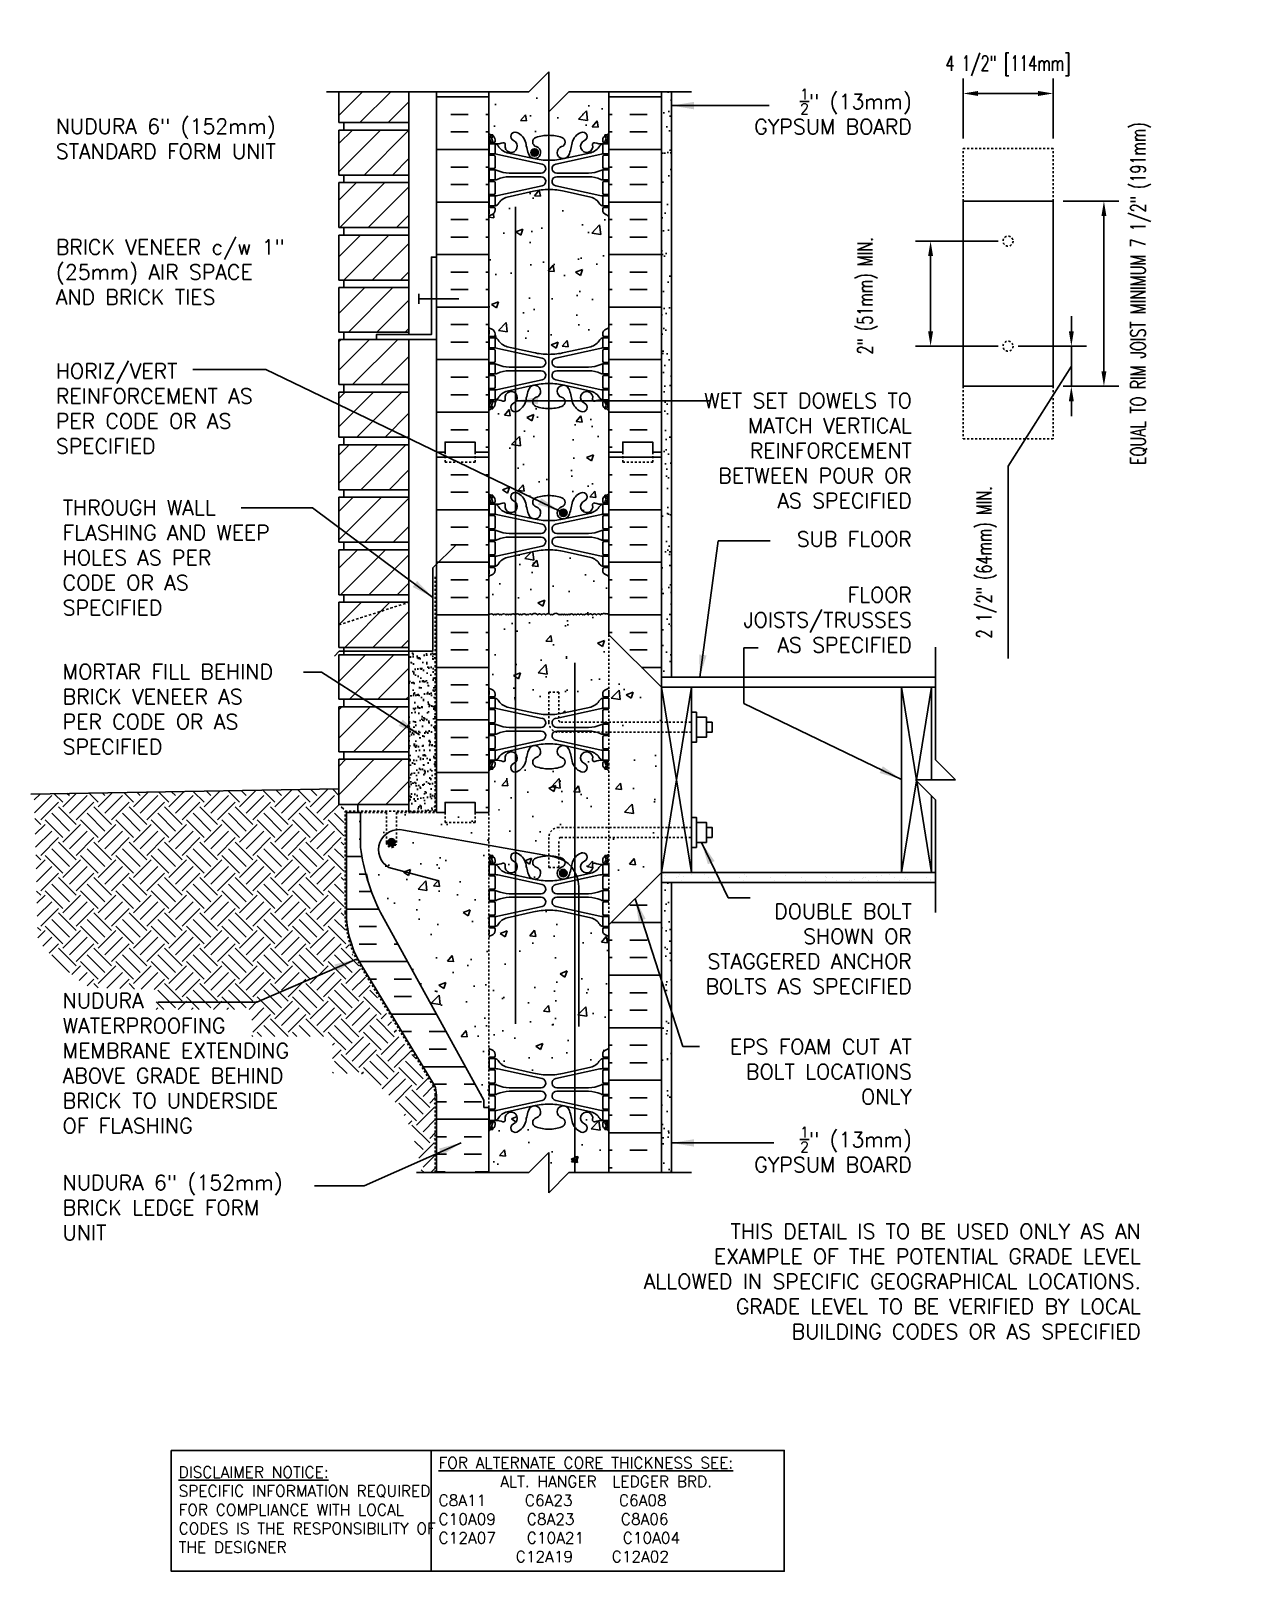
# Model space of a CAD drawing. Header units: inches. Extents: x 66.7 to 127, y -69.4 to 7.6.
import ezdxf

# ---------------------------------------------------------------- set-up
doc = ezdxf.new("R2010")
doc.units = ezdxf.units.IN
doc.header["$LTSCALE"] = 0.5
doc.header["$MEASUREMENT"] = 0
for name, pattern in [('DASHED2', [0.375, 0.25, -0.125]), ('DASHEDX2', [1.5, 1, -0.5]), ('HIDDEN2', [0.1875, 0.125, -0.0625])]:
    doc.linetypes.add(name, pattern=pattern)
for name, color, linetype in [('HATCH', 12, 'Continuous'), ('Hidden2', 12, 'HIDDEN2'), ('LINE15', 9, 'Continuous'), ('LINE18', 9, 'Continuous'), ('line25', 2, 'Continuous'), ('LINE3', 3, 'Continuous'), ('LINE50', 5, 'Continuous'), ('LINE9', 9, 'Continuous'), ('TEXT', 4, 'Continuous'), ('Web_Edge', 9, 'Continuous')]:
    doc.layers.add(name, color=color, linetype=linetype)
doc.styles.add('DIM', font='romans.shx', dxfattribs={"width": 0.7})
doc.styles.add('ROMANS', font='romans.shx', dxfattribs={"height": 1.125})
doc.styles.get("Standard").update_dxf_attribs({"font": 'romans.shx', "height": 1.125})
doc.dimstyles.new('ext_12', dxfattribs={"dimscale": 12, "dimtxt": 0.09375, "dimasz": 0.09375, "dimexe": 0.09375, "dimexo": 0.0625, "dimgap": 0.0625, "dimtad": 1, "dimdec": 1, "dimzin": 3, "dimdsep": 46, "dimlunit": 4, "dimtxsty": 'DIM', "dimcen": 0.09, "dimdle": 0.09375, "dimclrt": 4, "dimadec": 0, "dimazin": 0, "dimtfac": 1, "dimtdec": 1, "dimtmove": 2, "dimatfit": 3, "dimfxl": 1, "dimfrac": 2, "dimtolj": 1, "dimtzin": 0, "dimarcsym": 0})
doc.dimstyles.new('ext_8', dxfattribs={"dimscale": 8, "dimtxt": 0.09375, "dimasz": 0.09375, "dimexe": 0.09375, "dimexo": 0.0625, "dimgap": 0.0625, "dimtad": 1, "dimdec": 1, "dimzin": 3, "dimdsep": 46, "dimlunit": 4, "dimtxsty": 'DIM', "dimcen": 0.09, "dimdle": 0.09375, "dimclrt": 4, "dimadec": 0, "dimazin": 0, "dimtfac": 1, "dimtdec": 1, "dimtmove": 2, "dimatfit": 3, "dimfxl": 1, "dimfrac": 2, "dimtolj": 1, "dimtzin": 0, "dimarcsym": 0})
pattern_1 = [(37.5, (75.7813, -62.3149), (-0.031497, 0.963412), [0, -0.76, 0, -0.85, 0, -0.8125]), (7.5, (75.7813, -62.3149), (0.884888, 1.411073), [0, -0.41, 0, -0.685, 0, -0.2625]), (327.5, (75.1663, -62.3149), (1.557071, 0.00283), [0, -0.25, 0, -0.9, 0, -1.175]), (317.5, (75.1663, -62.3149), (1.503063, 0.438838), [0, -0.125, 0, -0.59, 0, -0.675])]

msp = doc.modelspace()

# ---------------------------------------------------------------- texts
at = {"layer": 'TEXT', "char_height": 0.75, "style": 'ROMANS'}
for s, insert, width, attachment_point in [('\\A1;{\\H0.7x;\\S1/2;}" (13mm) GYPSUM BOARD', (110.726, 3.573), 9.63911, 6), ('NUDURA 6" (152mm) STANDARD FORM UNIT', (67.938, 1.212), 12.801, 7), ('BRICK VENEER c/w 1" (25mm) AIR SPACE AND BRICK TIES', (67.938, -6.074), 12.801, 7), ('HORIZ/VERT REINFORCEMENT AS PER CODE OR AS SPECIFIED', (67.938, -13.518), 11.00703, 7), ('\\A1;WET SET DOWELS TO MATCH VERTICAL REINFORCEMENT {\\A0;BETWEEN POUR OR AS SPECIFIED}', (110.726, -13.364), 11.43486, 6), ('THROUGH WALL FLASHING AND WEEP HOLES AS PER CODE OR AS SPECIFIED', (68.279, -18.715), 11.43486, 4), ('\\A1;{\\H1x;SUB FLOOR}', (110.726, -17.789), 11.43486, 6), ('\\A1;FLOOR JOISTS/TRUSSES \\PAS SPECIFIED', (110.726, -21.822), 11.43486, 6), ('MORTAR FILL BEHIND BRICK VENEER AS PER CODE OR AS SPECIFIED', (68.279, -26.285), 12.12342, 4), ('DOUBLE BOLT SHOWN OR STAGGERED ANCHOR BOLTS AS SPECIFIED', (110.726, -38.257), 11.43486, 6), ('NUDURA \\PWATERPROOFING MEMBRANE EXTENDING ABOVE GRADE BEHIND BRICK TO UNDERSIDE OF FLASHING', (68.279, -43.973), 13.13147, 4), ('EPS FOAM CUT AT BOLT LOCATIONS ONLY ', (110.726, -44.395), 11.43486, 6), ('\\A1;{\\H0.7x;\\S1/2;}" (13mm) GYPSUM BOARD', (110.726, -48.288), 10.16462, 6), ('NUDURA 6" (152mm) BRICK LEDGE FORM UNIT', (68.279, -51.183), 13.13147, 4), ('\\A1;THIS DETAIL IS TO BE USED ONLY AS AN EXAMPLE OF THE POTENTIAL GRADE LEVEL ALLOWED IN SPECIFIC GEOGRAPHICAL LOCATIONS. GRADE LEVEL TO BE VERIFIED BY LOCAL BUILDING CODES OR AS SPECIFIED', (122.173, -54.876), 27.16052, 6)]:
    msp.add_mtext(s, dxfattribs=dict(at, insert=insert, width=width, attachment_point=attachment_point))
at = {"layer": 'TEXT', "char_height": 0.5625, "attachment_point": 4}
for s, insert, width in [('{\\LFOR ALTERNATE CORE THICKNESS SEE:\\P}        ALT. HANGER  LEDGER BRD.\\PC8A11     C6A23      C6A08     \\PC10A09    C8A23      C8A06\\PC12A07    C10A21     C10A04\\P          C12A19     C12A02', (87.064, -66.279), 23.33295), ('{\\LDISCLAIMER NOTICE:}\\PSPECIFIC INFORMATION REQUIRED FOR COMPLIANCE WITH LOCAL CODES IS THE RESPONSIBILITY OF THE DESIGNER', (74.072, -66.279), 14.00235)]:
    msp.add_mtext(s, dxfattribs=dict(at, insert=insert, width=width))

# ---------------------------------------------------------------- blocks, each defined once
blk = doc.blocks.new('*D2')
at = {"layer": 'Defpoints', "color": 0, "transparency": 16777216}
for p in [(113.283, 4.476), (113.283, 1.724), (117.783, 1.724)]:
    blk.add_point(p, dxfattribs=at)
at = {"layer": 'TEXT', "color": 0, "lineweight": -2, "transparency": 16777216}
for p, q in [((113.283, 2.224), (113.283, 5.226)), ((117.783, 2.224), (117.783, 5.226)), ((117.033, 4.476), (114.033, 4.476))]:
    blk.add_line(p, q, dxfattribs=at)
at = {"layer": 'TEXT', "color": 0, "transparency": 16777216}
for points in [[(114.033, 4.601), (114.033, 4.351), (113.283, 4.476)], [(117.033, 4.601), (117.033, 4.351), (117.783, 4.476)]]:
    blk.add_solid(points, dxfattribs=at)
at = {"layer": 'TEXT', "color": 4, "transparency": 16777216, "insert": (115.533, 5.862), "char_height": 0.75, "attachment_point": 5, "style": 'DIM'}
blk.add_mtext('\\A1;4 1/2" [114mm]', dxfattribs=at)
blk = doc.blocks.new('*D3')
at = {"layer": 'Defpoints', "color": 0, "transparency": 16777216}
for p in [(117.783, -0.901), (117.783, -10.151), (120.325, -10.151)]:
    blk.add_point(p, dxfattribs=at)
at = {"layer": 'TEXT', "color": 0, "lineweight": -2, "transparency": 16777216}
for p, q in [((118.283, -0.901), (121.075, -0.901)), ((120.325, -1.651), (120.325, -9.401)), ((118.283, -10.151), (121.075, -10.151))]:
    blk.add_line(p, q, dxfattribs=at)
at = {"layer": 'TEXT', "color": 0, "transparency": 16777216}
for points in [[(120.2, -1.651), (120.45, -1.651), (120.325, -0.901)], [(120.2, -9.401), (120.45, -9.401), (120.325, -10.151)]]:
    blk.add_solid(points, dxfattribs=at)
at = {"layer": 'TEXT', "color": 4, "transparency": 16777216, "insert": (122.162, -5.526), "char_height": 0.75, "attachment_point": 5, "rotation": 90, "style": 'DIM'}
blk.add_mtext('\\A1;EQUAL TO RIM JOIST MINIMUM 7 1/2" (191mm) ', dxfattribs=at)
blk = doc.blocks.new('*D4')
at = {"layer": 'Defpoints', "color": 0, "transparency": 16777216}
for p in [(111.661, -2.901), (115.533, -2.901), (115.533, -8.151)]:
    blk.add_point(p, dxfattribs=at)
at = {"layer": 'TEXT', "color": 0, "lineweight": -2, "transparency": 16777216}
for p, q in [((115.033, -2.901), (110.911, -2.901)), ((111.661, -7.401), (111.661, -3.651)), ((115.033, -8.151), (110.911, -8.151))]:
    blk.add_line(p, q, dxfattribs=at)
at = {"layer": 'TEXT', "color": 0, "transparency": 16777216}
for points in [[(111.536, -3.651), (111.786, -3.651), (111.661, -2.901)], [(111.536, -7.401), (111.786, -7.401), (111.661, -8.151)]]:
    blk.add_solid(points, dxfattribs=at)
at = {"layer": 'TEXT', "color": 4, "transparency": 16777216, "insert": (108.508, -5.636), "char_height": 0.75, "attachment_point": 5, "rotation": 90, "style": 'DIM'}
blk.add_mtext('\\A1;2" (51mm) MIN.', dxfattribs=at)
blk = doc.blocks.new('*D5')
at = {"layer": 'Defpoints', "color": 0, "transparency": 16777216}
for p in [(115.533, -8.151), (117.783, -10.151), (118.697, -10.151)]:
    blk.add_point(p, dxfattribs=at)
at = {"layer": 'TEXT', "color": 0, "lineweight": -2, "transparency": 16777216}
for p, q in [((118.697, -7.401), (118.697, -6.651)), ((116.033, -8.151), (119.447, -8.151)), ((118.697, -8.151), (118.697, -10.151)), ((118.697, -8.151), (118.697, -10.151)), ((118.697, -9.151), (115.533, -14.148)), ((118.283, -10.151), (119.447, -10.151)), ((118.697, -10.901), (118.697, -11.651)), ((115.533, -14.148), (115.533, -23.748))]:
    blk.add_line(p, q, dxfattribs=at)
at = {"layer": 'TEXT', "color": 0, "transparency": 16777216}
for points in [[(118.572, -7.401), (118.822, -7.401), (118.697, -8.151)], [(118.572, -10.901), (118.822, -10.901), (118.697, -10.151)]]:
    blk.add_solid(points, dxfattribs=at)
at = {"layer": 'TEXT', "color": 4, "transparency": 16777216, "insert": (114.461, -18.948), "char_height": 0.75, "attachment_point": 5, "rotation": 90, "style": 'DIM'}
blk.add_mtext('\\A1;2 1/2" (64mm) MIN.', dxfattribs=at)

# ---------------------------------------------------------------- dimensions: what is measured, and where the dimension line sits
at = {"layer": 'TEXT'}
dim = msp.add_linear_dim(base=(113.283, 4.476), p1=(117.783, 1.724), p2=(113.283, 1.724), dimstyle='ext_8', dxfattribs=at)
dim.commit()
dim.dimension.update_dxf_attribs({"geometry": '*D2', "text_midpoint": (115.533, 5.862), "dimtype": 160})
dim = msp.add_linear_dim(base=(120.325, -10.151), p1=(117.783, -0.901), p2=(117.783, -10.151), angle=90, text='EQUAL TO RIM JOIST MINIMUM 7 1/2" (191mm) ', dimstyle='ext_8', dxfattribs=at)
dim.commit()
dim.dimension.update_dxf_attribs({"geometry": '*D3', "text_midpoint": (122.162, -5.526), "dimtype": 160})
for base, p2, angle, text, override, picture, middle in [((111.661, -2.901), (115.533, -2.901), 90, '2" (51mm) MIN.', {"dimtmove": 2}, '*D4', (108.508, -5.636)), ((118.697, -10.151), (117.783, -10.151), 270, '2 1/2" (64mm) MIN.', {"dimtmove": 1}, '*D5', (115.533, -14.648))]:
    dim = msp.add_linear_dim(base=base, p1=(115.533, -8.151), p2=p2, angle=angle, text=text, dimstyle='ext_8', override=override, dxfattribs=at)
    dim.commit()
    dim.dimension.update_dxf_attribs({"geometry": picture, "text_midpoint": middle, "dimtype": 160})

# ---------------------------------------------------------------- hatches: boundary and pattern name
at = {"layer": 'HATCH'}
h = msp.add_hatch(dxfattribs=at)
h.set_pattern_fill('AR-CONC', color=256, scale=0.5)
h.paths.add_polyline_path([(95.583, 4.56), (93.583, 4.56), (92.583, 3.56), (92.583, 2.385, -0.082755), (93.231, 2.277, -0.735593), (93.219, 1.819, 0.955472), (93.357, 1.226), (93.376, 1.23, 0.223253), (93.577, 1.395, 0.053157), (93.743, 2.009, -0.24438), (94.191, 2.53, -1), (94.354, 2.121, 2.182095), (94.765, 1.908, -0.601435), (94.884, 2.013, 0.10046), (95.278, 1.956), (95.583, 1.956), (95.583, 2.026), (95.335, 2.026, -0.414214), (95.273, 2.089), (95.273, 2.156, -0.249069), (95.383, 2.363), (95.383, 2.405), (95.473, 2.405, 0.064398), (95.583, 2.471)])
h.paths.add_polyline_path([(92.583, 3.56), (92.583, 4.56), (92.583, 5.56), (91.583, 4.56), (89.583, 4.56), (89.583, 2.471, 0.064398), (89.693, 2.405), (89.783, 2.405), (89.783, 2.363, -0.249069), (89.893, 2.156), (89.893, 2.089, -0.414214), (89.83, 2.026), (89.783, 2.026), (89.783, 1.956), (89.888, 1.956, 0.10046), (90.281, 2.013, -0.601435), (90.401, 1.908, 2.182095), (90.811, 2.121, -1), (90.974, 2.53, -0.24438), (91.423, 2.009, 0.053157), (91.589, 1.395, 0.223253), (91.789, 1.23), (91.809, 1.226, 0.955472), (91.947, 1.819, -0.735593), (91.934, 2.277, -0.082755), (92.583, 2.385)])
h.paths.add_polyline_path([(92.052, 1.526, -1), (91.677, 1.526, -1)], flags=16)
h.paths.add_polyline_path([(92.583, -0.323, 0.057795), (91.815, -0.412), (90.493, -0.703, 0.196323), (90.044, -1.049, -0.188973), (89.888, -1.144), (89.783, -1.144), (89.783, -1.214), (89.83, -1.214, -0.414214), (89.893, -1.276), (89.893, -1.344, -0.317837), (89.726, -1.58, 0.082415), (89.583, -1.659), (89.583, -7.221, 0.082415), (89.726, -7.301, -0.317837), (89.893, -7.536), (89.893, -7.604, -0.414214), (89.83, -7.666), (89.783, -7.666), (89.783, -7.736), (89.888, -7.736, -0.188973), (90.044, -7.831, 0.196323), (90.493, -8.177), (91.815, -8.468, 0.057795), (92.583, -8.557)])
h.paths.add_polyline_path([(95.583, -1.659, 0.082415), (95.439, -1.58, -0.317837), (95.273, -1.344), (95.273, -1.276, -0.414214), (95.335, -1.214), (95.383, -1.214), (95.383, -1.144), (95.278, -1.144, -0.188973), (95.122, -1.049, 0.196323), (94.673, -0.703), (93.351, -0.412, 0.057795), (92.583, -0.323), (92.583, -8.557, 0.057795), (93.351, -8.468), (94.673, -8.177, 0.196323), (95.122, -7.831, -0.188973), (95.278, -7.736), (95.383, -7.736), (95.383, -7.666), (95.335, -7.666, -0.414214), (95.273, -7.604), (95.273, -7.536, -0.317837), (95.439, -7.301, 0.082415), (95.583, -7.221)])
h.paths.add_polyline_path([(90.918, -11.424, -0.876218), (90.811, -11.001, 0.107514), (90.918, -10.929), (90.918, -10.508, 0.765044), (90.401, -10.789, -0.601435), (90.281, -10.893, 0.10046), (89.888, -10.836), (89.783, -10.836), (89.783, -10.906), (89.83, -10.906, -0.414214), (89.893, -10.969), (89.893, -11.036, -0.249069), (89.783, -11.243), (89.783, -11.285), (89.693, -11.285, 0.064398), (89.583, -11.351), (89.583, -13.44), (89.583, -15.529, 0.064398), (89.693, -15.595), (89.783, -15.595), (89.783, -15.637, -0.249069), (89.893, -15.844), (89.893, -15.911, -0.414214), (89.83, -15.974), (89.783, -15.974), (89.783, -16.044), (89.888, -16.044, 0.10046), (90.281, -15.987, -0.601435), (90.401, -16.092, 0.765044), (90.918, -16.372), (90.918, -15.951, 0.107514), (90.811, -15.879, -0.876218), (90.918, -15.456)])
h.paths.add_polyline_path([(92.583, -11.266, -0.082755), (91.934, -11.157, -0.735593), (91.947, -10.699, 0.955472), (91.809, -10.106), (91.789, -10.11, 0.223253), (91.589, -10.275, 0.053157), (91.423, -10.889, -0.24438), (90.974, -11.41, -0.065974), (90.918, -11.424), (90.918, -15.456, -0.065974), (90.974, -15.47, -0.24438), (91.423, -15.991, 0.053157), (91.589, -16.605, 0.223253), (91.789, -16.77), (91.809, -16.774, 0.955472), (91.947, -16.181, -0.735593), (91.934, -15.723, -0.082755), (92.583, -15.615)])
h.paths.add_polyline_path([(95.583, -11.351, 0.064398), (95.473, -11.285), (95.383, -11.285), (95.383, -11.243, -0.249069), (95.273, -11.036), (95.273, -10.969, -0.414214), (95.335, -10.906), (95.383, -10.906), (95.383, -10.836), (95.278, -10.836, 0.10046), (94.884, -10.893, -0.601435), (94.765, -10.789, 2.182095), (94.354, -11.001, -1), (94.191, -11.41, -0.24438), (93.743, -10.889, 0.053157), (93.577, -10.275, 0.223253), (93.376, -10.11), (93.357, -10.106, 0.955472), (93.219, -10.699, -0.735593), (93.231, -11.157, -0.082755), (92.583, -11.266), (92.583, -15.615, -0.082755), (93.231, -15.723, -0.735593), (93.219, -16.181, 0.955472), (93.357, -16.774), (93.376, -16.77, 0.223253), (93.577, -16.605, 0.053157), (93.743, -15.991, -0.24438), (94.191, -15.47, -1), (94.354, -15.879, 2.182095), (94.765, -16.092, -0.601435), (94.884, -15.987, 0.10046), (95.278, -16.044), (95.383, -16.044), (95.383, -15.974), (95.335, -15.974, -0.414214), (95.273, -15.911), (95.273, -15.844, -0.249069), (95.383, -15.637), (95.383, -15.595), (95.473, -15.595, 0.064398), (95.583, -15.529), (95.583, -13.44)])
h.paths.add_polyline_path([(93.489, -16.474, -1), (93.114, -16.474, -1)], flags=16)
h.paths.add_polyline_path([(90.918, -18.609), (90.493, -18.703, 0.196323), (90.044, -19.049, -0.188973), (89.888, -19.144), (89.783, -19.144), (89.783, -19.214), (89.83, -19.214, -0.414214), (89.893, -19.276), (89.893, -19.344, -0.317837), (89.726, -19.58, 0.082415), (89.583, -19.659), (89.583, -21.575, -0.520567), (89.814, -21.575, -0.520567), (89.934, -21.575, -0.520567), (90.118, -21.575, -0.520567), (90.223, -21.575, -0.520567), (90.433, -21.575, -0.520567), (90.559, -21.575, -0.520567), (90.684, -21.575, -0.520567), (90.894, -21.575, -0.069341), (90.918, -21.549)])
h.paths.add_polyline_path([(92.583, -18.323, 0.057795), (91.815, -18.412), (90.918, -18.609), (90.918, -21.549, -0.435506), (91.104, -21.575, -0.520567), (91.225, -21.575, -0.520567), (91.45, -21.575, -0.520567), (91.545, -21.575, -0.520567), (91.734, -21.575, -0.520567), (92.012, -21.575, -0.520567), (92.222, -21.575, -0.520567), (92.421, -21.575, -0.314246), (92.583, -21.515)])
h.paths.add_polyline_path([(95.583, -19.659, 0.082415), (95.439, -19.58, -0.317837), (95.273, -19.344), (95.273, -19.276, -0.414214), (95.335, -19.214), (95.383, -19.214), (95.383, -19.144), (95.278, -19.144, -0.188973), (95.122, -19.049, 0.196323), (94.673, -18.703), (93.351, -18.412, 0.057795), (92.583, -18.323), (92.583, -21.515, -0.177315), (92.668, -21.575, -0.520567), (92.778, -21.575, -0.520567), (93.084, -21.575, -0.520567), (93.189, -21.575, -0.520567), (93.304, -21.575, -0.520567), (93.425, -21.575, -0.520567), (93.514, -21.575, -0.520567), (93.63, -21.575, -0.520567), (93.808, -21.575, -0.520567), (93.955, -21.575, -0.520567), (94.107, -21.575, -0.520567), (94.265, -21.575, -0.520567), (94.364, -21.575, -0.520567), (94.543, -21.575, -0.520567), (94.763, -21.575, -0.520567), (94.957, -21.575, -0.520567), (95.162, -21.575, -0.520567), (95.261, -21.532, -0.520567), (95.393, -21.532, -0.520567), (95.482, -21.532, -0.439264), (95.583, -21.532)])
h.paths.add_polyline_path([(95.583, -22.565), (95.583, -21.532, 0.439264), (95.482, -21.532, 0.520567), (95.393, -21.532, 0.520567), (95.261, -21.532, 0.520567), (95.162, -21.575, 0.520567), (94.957, -21.575, 0.520567), (94.763, -21.575, 0.520567), (94.543, -21.575, 0.520567), (94.364, -21.575, 0.520567), (94.265, -21.575, 0.520567), (94.107, -21.575, 0.520567), (93.955, -21.575, 0.520567), (93.808, -21.575, 0.520567), (93.63, -21.575, 0.520567), (93.514, -21.575, 0.520567), (93.425, -21.575, 0.520567), (93.304, -21.575, 0.520567), (93.189, -21.575, 0.520567), (93.084, -21.575, 0.520567), (92.778, -21.575, 0.520567), (92.668, -21.575, 0.177315), (92.583, -21.515, 0.314246), (92.421, -21.575, 0.520567), (92.222, -21.575, 0.520567), (92.012, -21.575, 0.520567), (91.734, -21.575, 0.520567), (91.545, -21.575, 0.520567), (91.45, -21.575, 0.520567), (91.225, -21.575, 0.520567), (91.104, -21.575, 0.435506), (90.918, -21.549), (90.918, -21.589), (90.918, -26.271), (91.815, -26.468, 0.057533), (92.579, -26.557), (92.579, -25.44), (93.079, -25.44), (93.079, -26.52, 0.020613), (93.351, -26.468), (94.673, -26.177, 0.196323), (95.122, -25.831, -0.188973), (95.278, -25.736), (95.383, -25.736), (95.383, -25.666), (95.335, -25.666, -0.414214), (95.273, -25.604), (95.273, -25.536, -0.317837), (95.439, -25.301, 0.082415), (95.583, -25.221)])
h.paths.add_polyline_path([(90.918, -21.589), (90.918, -21.549, 0.069341), (90.894, -21.575, 0.520567), (90.684, -21.575, 0.520567), (90.559, -21.575, 0.520567), (90.433, -21.575, 0.520567), (90.223, -21.575, 0.520567), (90.118, -21.575, 0.520567), (89.934, -21.575, 0.520567), (89.814, -21.575, 0.520567), (89.583, -21.575), (89.583, -25.221, 0.082415), (89.726, -25.301, -0.317837), (89.893, -25.536), (89.893, -25.604, -0.414214), (89.83, -25.666), (89.783, -25.666), (89.783, -25.736), (89.888, -25.736, -0.188973), (90.044, -25.831, 0.196323), (90.493, -26.177), (90.918, -26.271)])
h.paths.add_polyline_path([(90.918, -29.424, -0.876218), (90.811, -29.001, 0.107514), (90.918, -28.929), (90.918, -28.508, 0.765044), (90.401, -28.789, -0.601435), (90.281, -28.893, 0.10046), (89.888, -28.836), (89.783, -28.836), (89.783, -28.906), (89.83, -28.906, -0.414214), (89.893, -28.969), (89.893, -29.036, -0.249069), (89.783, -29.243), (89.783, -29.285), (89.693, -29.285, 0.064398), (89.583, -29.351), (89.583, -31.44), (89.583, -33.087), (90.918, -33.326)])
h.paths.add_polyline_path([(93.884, -29.182, -0.110434), (93.743, -28.889, 0.053157), (93.577, -28.275, 1.553132), (93.219, -28.699, -0.735593), (93.231, -29.157, -0.082755), (92.583, -29.266, -0.082755), (91.934, -29.157, -0.735593), (91.947, -28.699, 1.553132), (91.589, -28.275, 0.053157), (91.423, -28.889, -0.24438), (90.974, -29.41, -0.065974), (90.918, -29.424), (90.918, -33.326), (92.539, -33.615, -0.005), (92.579, -33.615), (92.579, -32.69, -0.414214), (93.079, -32.19), (93.884, -32.19)])
h.paths.add_polyline_path([(95.583, -29.351, 0.064398), (95.473, -29.285), (95.383, -29.285), (95.383, -29.243, -0.249069), (95.273, -29.036), (95.273, -28.969, -0.414214), (95.335, -28.906), (95.383, -28.906), (95.383, -28.836), (95.278, -28.836, 0.10046), (94.884, -28.893, -0.601435), (94.765, -28.789, 2.182095), (94.354, -29.001, -1), (94.191, -29.41, -0.130426), (93.884, -29.182), (93.884, -32.19), (95.583, -32.19)])
h.paths.add_polyline_path([(95.583, -33.529), (95.583, -32.69), (93.884, -32.69), (93.884, -33.698, -0.130426), (94.191, -33.47, -1), (94.354, -33.879, 2.182095), (94.765, -34.092, -0.601435), (94.884, -33.987, 0.10046), (95.278, -34.044), (95.383, -34.044), (95.383, -33.974), (95.335, -33.974, -0.414214), (95.273, -33.911), (95.273, -33.844, -0.249069), (95.383, -33.637), (95.383, -33.595), (95.473, -33.595, 0.064398)])
h.paths.add_polyline_path([(93.884, -32.69), (93.179, -32.69, 0.414214), (93.079, -32.79), (93.079, -33.677, -0.019851), (93.231, -33.723, -0.246308), (93.385, -33.885, -0.072185), (93.709, -34.168, 0.015033), (93.743, -33.991, -0.110434), (93.884, -33.698)])
h.paths.add_polyline_path([(91.934, -33.723, -0.077283), (92.539, -33.615), (90.918, -33.326), (90.918, -33.456, -0.065974), (90.974, -33.47, -0.24438), (91.423, -33.991, 0.053157), (91.589, -34.605, 1.553132), (91.947, -34.181, -0.735593)])
h.paths.add_polyline_path([(90.918, -33.456), (90.918, -33.326), (89.583, -33.087), (89.583, -33.529, 0.064398), (89.693, -33.595), (89.783, -33.595), (89.783, -33.637, -0.249069), (89.893, -33.844), (89.893, -33.911, -0.414214), (89.83, -33.974), (89.783, -33.974), (89.783, -34.044), (89.888, -34.044, 0.10046), (90.281, -33.987, -0.601435), (90.401, -34.092, 0.765044), (90.918, -34.372), (90.918, -33.951, 0.107514), (90.811, -33.879, -0.876218)])
h.paths.add_polyline_path([(93.709, -34.168, 0.072185), (93.385, -33.885, -0.414233), (93.219, -34.181, 0.955472), (93.357, -34.774), (93.376, -34.77, 0.223253), (93.577, -34.605, 0.038093)])
h.paths.add_polyline_path([(93.489, -34.474, -1), (93.114, -34.474, -1)], flags=16)
h.paths.add_polyline_path([(93.884, -36.53), (93.351, -36.412, 0.057795), (92.583, -36.323, 0.057795), (91.815, -36.412), (90.493, -36.703, 0.196323), (90.044, -37.049, -0.188973), (89.888, -37.144), (89.783, -37.144), (89.783, -37.214), (89.83, -37.214, -0.414214), (89.893, -37.276), (89.893, -37.344, -0.317837), (89.726, -37.58, 0.082415), (89.583, -37.659), (89.583, -43.221, 0.082415), (89.726, -43.301, -0.317837), (89.893, -43.536), (89.893, -43.604, -0.414214), (89.83, -43.666), (89.783, -43.666), (89.783, -43.736), (89.888, -43.736, -0.188973), (90.044, -43.831, 0.196323), (90.493, -44.177), (91.815, -44.468, 0.057795), (92.583, -44.557, 0.057795), (93.351, -44.468), (93.884, -44.351)])
h.paths.add_polyline_path([(95.583, -37.659, 0.082415), (95.439, -37.58, -0.317837), (95.273, -37.344), (95.273, -37.276, -0.414214), (95.335, -37.214), (95.383, -37.214), (95.383, -37.144), (95.278, -37.144, -0.188973), (95.122, -37.049, 0.196323), (94.673, -36.703), (93.884, -36.53), (93.884, -44.351), (94.673, -44.177, 0.196323), (95.122, -43.831, -0.188973), (95.278, -43.736), (95.383, -43.736), (95.383, -43.666), (95.335, -43.666, -0.414214), (95.273, -43.604), (95.273, -43.536, -0.317837), (95.439, -43.301, 0.082415), (95.583, -43.221)])
h.paths.add_polyline_path([(93.884, -47.182, -0.110434), (93.743, -46.889, 0.053157), (93.577, -46.275, 0.223253), (93.376, -46.11), (93.357, -46.106, 0.955472), (93.219, -46.699, -0.735593), (93.231, -47.157, -0.082755), (92.583, -47.266, -0.082755), (91.934, -47.157, -0.735593), (91.947, -46.699, 0.955472), (91.809, -46.106), (91.789, -46.11, 0.223253), (91.589, -46.275, 0.053157), (91.423, -46.889, -0.24438), (90.974, -47.41, -1), (90.811, -47.001, 2.182095), (90.401, -46.789, -0.601435), (90.281, -46.893, 0.10046), (89.888, -46.836), (89.783, -46.836), (89.783, -46.906), (89.83, -46.906, -0.414214), (89.893, -46.969), (89.893, -47.036, -0.249069), (89.783, -47.243), (89.783, -47.285), (89.693, -47.285, 0.064398), (89.583, -47.351), (89.583, -49.44), (91.583, -49.44), (92.583, -48.44), (92.583, -49.44), (92.583, -50.44), (93.583, -49.44), (93.884, -49.44)])
h.paths.add_polyline_path([(95.583, -47.351, 0.064398), (95.473, -47.285), (95.383, -47.285), (95.383, -47.243, -0.249069), (95.273, -47.036), (95.273, -46.969, -0.414214), (95.335, -46.906), (95.383, -46.906), (95.383, -46.836), (95.278, -46.836, 0.10046), (94.884, -46.893, -0.601435), (94.765, -46.789, 2.182095), (94.354, -47.001, -1), (94.191, -47.41, -0.130426), (93.884, -47.182), (93.884, -49.44), (95.583, -49.44)])
h = msp.add_hatch(dxfattribs=at)
h.set_pattern_fill('INSUL', color=256, scale=7, style=0)
h.set_pattern_definition([(0, (-2836.5789, -410.4496), (0, 2.625), []), (0, (-2836.5789, -409.5746), (0, 2.625), [0.875, -0.875]), (0, (-2836.5789, -408.6996), (0, 2.625), [0.875, -0.875])])
h.paths.add_polyline_path([(86.958, -13.44), (87.395, -13.44), (87.395, -12.94), (88.895, -12.94), (88.895, -13.44), (89.583, -13.44), (89.583, 4.56), (88.895, 4.56), (88.895, 5.06), (87.395, 5.06), (87.395, 4.56), (86.958, 4.56)])
h = msp.add_hatch(dxfattribs=at)
h.set_pattern_fill('INSUL', color=256, scale=7, style=0)
h.set_pattern_definition([(180, (3021.7443, -410.4496), (0, 2.625), []), (180, (3021.7443, -409.5746), (0, 2.625), [0.875, -0.875]), (180, (3021.7443, -408.6996), (0, 2.625), [0.875, -0.875])])
h.paths.add_polyline_path([(98.208, -13.44), (97.77, -13.44), (97.77, -12.94), (96.27, -12.94), (96.27, -13.44), (95.583, -13.44), (95.583, 4.56), (96.27, 4.56), (96.27, 5.06), (97.77, 5.06), (97.77, 4.56), (98.208, 4.56)])
h = msp.add_hatch(dxfattribs=at)
h.set_pattern_fill('ANSI31', color=256, scale=8, style=0)
h.set_pattern_definition([(45, (75.7813, -62.3149), (-0.707107, 0.707107), [])])
h.paths.add_polyline_path([(85.583, -28.79), (82.083, -28.79), (82.083, -31.04), (85.583, -31.04)])
h.paths.add_polyline_path([(85.583, -26.165), (82.083, -26.165), (82.083, -28.415), (85.583, -28.415)])
h.paths.add_polyline_path([(85.583, -23.57), (82.083, -23.57), (82.083, -25.79), (85.583, -25.79)])
h.paths.add_polyline_path([(85.583, -20.945), (82.083, -20.945), (82.083, -23.195), (85.583, -23.195)])
h.paths.add_polyline_path([(85.583, -18.345), (83.958, -18.345), (83.958, -18.32), (82.083, -18.32), (82.083, -20.57), (85.583, -20.57)])
h.paths.add_polyline_path([(85.583, -15.695), (82.083, -15.695), (82.083, -17.945), (85.583, -17.945)])
h.paths.add_polyline_path([(85.583, -13.07), (82.083, -13.07), (82.083, -15.32), (85.583, -15.32)])
h.paths.add_polyline_path([(85.583, -10.445), (82.083, -10.445), (82.083, -12.695), (85.583, -12.695)])
h.paths.add_polyline_path([(85.583, -7.845), (83.958, -7.845), (83.958, -7.82), (82.083, -7.82), (82.083, -10.07), (85.583, -10.07)])
h.paths.add_polyline_path([(85.583, -5.225), (82.083, -5.225), (82.083, -7.445), (85.583, -7.445)])
h.paths.add_polyline_path([(85.583, -2.6), (82.083, -2.6), (82.083, -4.85), (85.583, -4.85)])
h.paths.add_polyline_path([(85.583, 0.025), (82.083, 0.025), (82.083, -2.225), (85.583, -2.225)])
h.paths.add_polyline_path([(85.583, 2.625), (83.958, 2.625), (83.958, 2.65), (82.083, 2.65), (82.083, 0.4), (85.583, 0.4)])
h.paths.add_polyline_path([(85.583, 4.56), (82.083, 4.56), (82.083, 3.025), (85.583, 3.025)])
h = msp.add_hatch(dxfattribs=at)
h.set_pattern_fill('AR-SAND', color=256, scale=0.5, style=0)
h.set_pattern_definition(pattern_1)
h.paths.add_polyline_path([(98.708, 4.56), (98.208, 4.56), (98.208, -13.44), (98.195, -24.69), (98.708, -24.69)])
h = msp.add_hatch(dxfattribs=at)
h.set_pattern_fill('INSUL', color=256, scale=7, style=0)
h.set_pattern_definition([(0, (-2836.5789, -428.4496), (0, 2.625), []), (0, (-2836.5789, -427.5746), (0, 2.625), [0.875, -0.875]), (0, (-2836.5789, -426.6996), (0, 2.625), [0.875, -0.875])])
h.paths.add_polyline_path([(86.958, -31.44), (87.395, -31.44), (87.395, -30.94), (88.895, -30.94), (88.895, -31.44), (89.583, -31.44), (89.583, -13.44), (88.895, -13.44), (88.895, -12.94), (87.395, -12.94), (87.395, -13.44), (86.958, -13.44)])
h = msp.add_hatch(dxfattribs=at)
h.set_pattern_fill('INSUL', color=256, scale=7, style=0)
h.set_pattern_definition([(180, (3021.7443, -428.4496), (0, 2.625), []), (180, (3021.7443, -427.5746), (0, 2.625), [0.875, -0.875]), (180, (3021.7443, -426.6996), (0, 2.625), [0.875, -0.875])])
h.paths.add_polyline_path([(95.583, -22.565), (98.208, -25.19), (98.208, -13.44), (97.77, -13.44), (97.77, -12.94), (96.27, -12.94), (96.27, -13.44), (95.583, -13.44)])
h = msp.add_hatch(dxfattribs=at)
h.set_pattern_fill('AR-SAND', color=256, scale=0.25, style=0)
h.paths.add_polyline_path([(86.958, -23.37), (86.783, -23.37), (85.583, -23.37), (85.583, -31.44), (86.958, -31.44)])
h = msp.add_hatch(dxfattribs=at)
h.set_pattern_fill('AR-SAND', color=256, scale=0.25, style=0)
h.set_pattern_definition([(37.5, (0.00206, -0.00996), (-0.0157483, 0.481706), [0, -0.38, 0, -0.425, 0, -0.40625]), (7.5, (0.00206, -0.00996), (0.442444, 0.7055365), [0, -0.205, 0, -0.3425, 0, -0.13125]), (327.5, (-0.30544, -0.00996), (0.7785355, 0.0014148), [0, -0.125, 0, -0.45, 0, -0.5875]), (317.5, (-0.30544, -0.00996), (0.7515317, 0.219419), [0, -0.0625, 0, -0.295, 0, -0.3375])])
h.paths.add_polyline_path([(86.96, -23.38), (86.785, -23.38), (85.585, -23.38), (85.585, -31.45), (86.96, -31.45)])
h = msp.add_hatch(dxfattribs=at)
h.set_pattern_fill('AR-CONC', color=256, scale=0.5, style=0)
h.set_pattern_definition([(50, (-37.8413, -185.0793), (3.5863, -0.31376), [0.375, -4.125]), (355, (-37.8413, -185.0793), (-0.693757, 3.76096), [0.3, -3.3]), (100.4514, (-37.5425, -185.1055), (2.892547, 3.4472), [0.3187, -3.50571]), (46.1842, (-37.8413, -184.0793), (5.336205, -0.827595), [0.5625, -6.1875]), (96.6356, (-37.3966, -184.1483), (4.67331, 4.87059), [0.47805, -5.25856]), (351.1842, (-37.8413, -184.0793), (4.67331, 4.8706), [0.45, -4.95]), (21, (-37.3413, -184.3293), (2.984535, -2.013094), [0.375, -4.125]), (326, (-37.3413, -184.3293), (1.216577, 3.62575), [0.3, -3.3]), (71.4514, (-37.0926, -184.497), (4.201113, 1.61265), [0.3187, -3.50571]), (37.5, (-37.8413, -185.0793), (0.060799, 1.664469), [0, -3.26, 0, -3.35, 0, -3.3125]), (7.5, (-37.8413, -185.0793), (1.315348, 1.972059), [0, -1.91, 0, -3.185, 0, -1.2625]), (327.5, (-38.9563, -185.0793), (2.669112, -0.112774), [0, -1.25, 0, -3.9, 0, -5.175]), (317.5, (-39.4563, -185.0793), (2.91593, 0.500525), [0, -1.625, 0, -2.59, 0, -3.675])])
h.paths.add_polyline_path([(98.208, -27.753), (95.583, -27.753), (95.583, -31.878), (98.208, -31.878)])
h.paths.add_polyline_path([(98.208, -33.315), (98.208, -32.378), (95.583, -32.378), (95.583, -35.94)])
h.paths.add_polyline_path([(95.583, -23.69), (95.583, -27.253), (98.208, -27.253), (98.208, -26.315)])
h = msp.add_hatch(dxfattribs=at)
h.set_pattern_fill('EARTH', color=256, scale=5, angle=45, style=0)
edge = h.paths.add_edge_path()
edge.add_line((77.729, -41.291), (77.729, -42.639))
edge.add_line((77.729, -42.639), (81.772, -42.639))
edge.add_line((81.772, -42.639), (81.772, -44.464))
edge.add_line((81.772, -44.464), (83.279, -44.512))
edge.add_line((83.279, -44.512), (83.355, -44.562))
edge.add_line((83.355, -44.562), (83.43, -44.612))
edge.add_line((83.43, -44.612), (83.504, -44.662))
edge.add_line((83.504, -44.662), (83.578, -44.714))
edge.add_line((83.578, -44.714), (83.651, -44.766))
edge.add_line((83.651, -44.766), (83.722, -44.818))
edge.add_line((83.722, -44.818), (83.793, -44.872))
edge.add_line((83.793, -44.872), (83.863, -44.926))
edge.add_line((83.863, -44.926), (83.933, -44.98))
edge.add_line((83.933, -44.98), (84.001, -45.036))
edge.add_line((84.001, -45.036), (84.068, -45.092))
edge.add_line((84.068, -45.092), (84.135, -45.149))
edge.add_line((84.135, -45.149), (84.201, -45.206))
edge.add_line((84.201, -45.206), (84.265, -45.264))
edge.add_line((84.265, -45.264), (84.329, -45.323))
edge.add_line((84.329, -45.323), (84.392, -45.383))
edge.add_line((84.392, -45.383), (84.454, -45.443))
edge.add_line((84.454, -45.443), (84.515, -45.505))
edge.add_line((84.515, -45.505), (84.574, -45.567))
edge.add_line((84.574, -45.567), (84.633, -45.629))
edge.add_line((84.633, -45.629), (84.691, -45.693))
edge.add_line((84.691, -45.693), (84.748, -45.757))
edge.add_line((84.748, -45.757), (84.804, -45.822))
edge.add_line((84.804, -45.822), (84.858, -45.888))
edge.add_line((84.858, -45.888), (84.912, -45.955))
edge.add_line((84.912, -45.955), (84.965, -46.022))
edge.add_line((84.965, -46.022), (85.016, -46.091))
edge.add_line((85.016, -46.091), (85.066, -46.16))
edge.add_line((85.066, -46.16), (85.116, -46.23))
edge.add_line((85.116, -46.23), (85.164, -46.301))
edge.add_line((85.164, -46.301), (85.211, -46.372))
edge.add_line((85.211, -46.372), (85.257, -46.445))
edge.add_line((85.257, -46.445), (85.301, -46.518))
edge.add_line((85.301, -46.518), (85.345, -46.592))
edge.add_line((85.345, -46.592), (85.387, -46.667))
edge.add_line((85.387, -46.667), (85.428, -46.743))
edge.add_line((85.428, -46.743), (85.468, -46.82))
edge.add_line((85.468, -46.82), (85.507, -46.898))
edge.add_line((85.507, -46.898), (85.544, -46.976))
edge.add_line((85.544, -46.976), (85.58, -47.056))
edge.add_line((85.58, -47.056), (85.615, -47.136))
edge.add_line((85.615, -47.136), (85.649, -47.218))
edge.add_line((85.649, -47.218), (85.681, -47.3))
edge.add_line((85.681, -47.3), (85.713, -47.383))
edge.add_line((85.713, -47.383), (85.743, -47.467))
edge.add_line((85.743, -47.467), (85.772, -47.551))
edge.add_line((85.772, -47.551), (85.8, -47.636))
edge.add_line((85.8, -47.636), (85.827, -47.722))
edge.add_line((85.827, -47.722), (85.854, -47.809))
edge.add_line((85.854, -47.809), (85.879, -47.896))
edge.add_line((85.879, -47.896), (85.904, -47.984))
edge.add_line((85.904, -47.984), (85.927, -48.072))
edge.add_line((85.927, -48.072), (85.951, -48.161))
edge.add_line((85.951, -48.161), (85.973, -48.25))
edge.add_line((85.973, -48.25), (85.995, -48.34))
edge.add_line((85.995, -48.34), (86.016, -48.43))
edge.add_line((86.016, -48.43), (86.037, -48.521))
edge.add_line((86.037, -48.521), (86.057, -48.612))
edge.add_line((86.057, -48.612), (86.077, -48.703))
edge.add_line((86.077, -48.703), (86.096, -48.795))
edge.add_line((86.096, -48.795), (86.115, -48.886))
edge.add_line((86.115, -48.886), (86.134, -48.978))
edge.add_line((86.134, -48.978), (86.153, -49.071))
edge.add_line((86.153, -49.071), (86.171, -49.163))
edge.add_line((86.171, -49.163), (86.189, -49.255))
edge.add_line((86.189, -49.255), (86.208, -49.348))
edge.add_line((86.208, -49.348), (86.226, -49.44))
edge.add_line((86.226, -49.44), (86.897, -49.44))
edge.add_line((86.897, -49.44), (86.897, -45.558))
edge.add_arc((85.945, -45.54), 0.952, 358.95484, 381.97412)
edge.add_line((86.828, -45.184), (85.56, -43.098))
edge.add_line((85.56, -43.098), (85.417, -43.098))
edge.add_line((85.417, -43.098), (83.02, -39.004))
edge.add_arc((87.458, -36.44), 5.125, 180, 210.01585, ccw=False)
edge.add_line((82.333, -36.44), (82.333, -31.04))
edge.add_line((82.333, -31.04), (82.083, -31.04))
edge.add_line((82.083, -31.04), (82.083, -30.262))
edge.add_line((82.083, -30.262), (66.85, -30.528))
edge.add_line((66.85, -30.528), (67.039, -37.855))
edge.add_line((67.039, -37.855), (67.102, -37.924))
edge.add_line((67.102, -37.924), (67.164, -37.993))
edge.add_line((67.164, -37.993), (67.226, -38.063))
edge.add_line((67.226, -38.063), (67.289, -38.131))
edge.add_line((67.289, -38.131), (67.352, -38.2))
edge.add_line((67.352, -38.2), (67.414, -38.269))
edge.add_line((67.414, -38.269), (67.477, -38.337))
edge.add_line((67.477, -38.337), (67.54, -38.405))
edge.add_line((67.54, -38.405), (67.603, -38.473))
edge.add_line((67.603, -38.473), (67.667, -38.54))
edge.add_line((67.667, -38.54), (67.73, -38.607))
edge.add_line((67.73, -38.607), (67.794, -38.674))
edge.add_line((67.794, -38.674), (67.858, -38.74))
edge.add_line((67.858, -38.74), (67.922, -38.805))
edge.add_line((67.922, -38.805), (67.987, -38.871))
edge.add_line((67.987, -38.871), (68.052, -38.935))
edge.add_line((68.052, -38.935), (68.117, -38.999))
edge.add_line((68.117, -38.999), (68.183, -39.062))
edge.add_line((68.183, -39.062), (68.248, -39.125))
edge.add_line((68.248, -39.125), (68.315, -39.187))
edge.add_line((68.315, -39.187), (68.381, -39.248))
edge.add_line((68.381, -39.248), (68.448, -39.309))
edge.add_line((68.448, -39.309), (68.516, -39.368))
edge.add_line((68.516, -39.368), (68.584, -39.427))
edge.add_line((68.584, -39.427), (68.652, -39.485))
edge.add_line((68.652, -39.485), (68.721, -39.542))
edge.add_line((68.721, -39.542), (68.79, -39.598))
edge.add_line((68.79, -39.598), (68.86, -39.653))
edge.add_line((68.86, -39.653), (68.93, -39.707))
edge.add_line((68.93, -39.707), (69.001, -39.76))
edge.add_line((69.001, -39.76), (69.073, -39.813))
edge.add_line((69.073, -39.813), (69.144, -39.864))
edge.add_line((69.144, -39.864), (69.217, -39.914))
edge.add_line((69.217, -39.914), (69.29, -39.964))
edge.add_line((69.29, -39.964), (69.363, -40.012))
edge.add_line((69.363, -40.012), (69.437, -40.06))
edge.add_line((69.437, -40.06), (69.511, -40.107))
edge.add_line((69.511, -40.107), (69.586, -40.153))
edge.add_line((69.586, -40.153), (69.661, -40.198))
edge.add_line((69.661, -40.198), (69.669, -40.203))
edge.add_line((69.669, -40.203), (72.952, -40.295))
edge.add_line((72.952, -40.295), (72.952, -41.291))
edge.add_line((72.952, -41.291), (77.729, -41.291))
h = msp.add_hatch(dxfattribs=at)
h.set_pattern_fill('INSUL', color=256, scale=7, style=0)
h.set_pattern_definition([(0, (-2912.908, -472.0224), (0, 2.625), []), (0, (-2912.908, -471.1474), (0, 2.625), [0.875, -0.875]), (0, (-2912.908, -470.2724), (0, 2.625), [0.875, -0.875])])
h.paths.add_polyline_path([(84.158, -36.44, -0.079579), (83.158, -33.19), (83.158, -31.44), (82.458, -31.44), (82.458, -36.44, 0.131652), (83.128, -38.94), (86.866, -45.09, -0.10438), (86.958, -45.565), (86.958, -49.44), (87.395, -49.44), (87.395, -48.94), (88.895, -48.94), (88.895, -49.44), (89.583, -49.44), (89.583, -46.19), (89.333, -46.19), (89.333, -45.815)])
h = msp.add_hatch(dxfattribs=at)
h.set_pattern_fill('AR-CONC', color=256, scale=0.5, style=0)
h.set_pattern_definition([(50, (-2912.908, -472.0224), (3.586301, -0.3137607), [0.375, -4.125]), (355, (-2912.908, -472.0224), (-0.6937567, 3.7609607), [0.3, -3.3]), (100.4514, (-2912.6092, -472.0485), (2.892547, 3.4471977), [0.318701, -3.5057106]), (46.1842, (-2912.908, -471.0224), (5.336205, -0.827595), [0.5625, -6.1875]), (96.6356, (-2912.4634, -471.0913), (4.6733135, 4.870589), [0.478051, -5.258565]), (351.1842, (-2912.908, -471.0224), (4.67331, 4.870593), [0.45, -4.95]), (21, (-2912.408, -471.2724), (2.9845353, -2.0130945), [0.375, -4.125]), (326, (-2912.408, -471.2724), (1.2165767, 3.6257502), [0.3, -3.3]), (71.4514, (-2912.1593, -471.44), (4.201113, 1.6126525), [0.318701, -3.5057106]), (37.5, (-2912.908, -472.0224), (0.0607993, 1.66446927), [0, -3.26, 0, -3.35, 0, -3.3125]), (7.5, (-2912.908, -472.0224), (1.3153477, 1.9720586), [0, -1.91, 0, -3.185, 0, -1.2625]), (327.5, (-2914.023, -472.0224), (2.6691122, -0.11277436), [0, -1.25, 0, -3.9, 0, -5.175]), (317.5, (-2914.523, -472.0224), (2.9159308, 0.500525), [0, -1.625, 0, -2.59, 0, -3.675])])
h.paths.add_polyline_path([(89.333, -45.815), (89.333, -46.19), (89.583, -46.19), (89.583, -31.44), (84.958, -31.44), (84.958, -32.94, -1), (84.458, -32.94), (84.458, -31.44), (83.158, -31.44), (83.158, -33.19, 0.079579), (84.158, -36.44)])
h = msp.add_hatch(dxfattribs=at)
h.set_pattern_fill('INSUL', color=256, scale=7, style=0)
h.set_pattern_definition([(180, (3021.7443, -446.4496), (0, 2.625), []), (180, (3021.7443, -445.5746), (0, 2.625), [0.875, -0.875]), (180, (3021.7443, -444.6996), (0, 2.625), [0.875, -0.875])])
h.paths.add_polyline_path([(98.208, -34.44), (95.583, -37.065), (95.583, -49.44), (96.27, -49.44), (96.27, -48.94), (97.77, -48.94), (97.77, -49.44), (98.208, -49.44)])
h = msp.add_hatch(dxfattribs=at)
h.set_pattern_fill('AR-SAND', color=256, scale=0.5, style=0)
h.set_pattern_definition(pattern_1)
h.paths.add_polyline_path([(98.708, -35.252), (98.614, -34.94), (98.208, -34.94), (98.208, -49.44), (98.708, -49.44)])
at = {"layer": 'LINE3'}
for points in [[(91.677, 1.526, 1), (92.052, 1.526, 1)], [(93.114, -16.474, 1), (93.489, -16.474, 1)], [(84.52, -32.94, 1), (84.895, -32.94, 1)], [(93.114, -34.474, 1), (93.489, -34.474, 1)]]:
    msp.add_hatch(color=256, dxfattribs=at).paths.add_polyline_path(points)

# ---------------------------------------------------------------- linework, layer by layer
at = {"layer": 'HATCH', "linetype": 'Continuous'}
for p, q in [((99.708, -25.19), (98.208, -34.44)), ((98.208, -25.19), (99.708, -34.44))]:
    msp.add_line(p, q, dxfattribs=at)
at = {"layer": 'HATCH'}
for p, q in [((110.208, -25.19), (110.958, -29.815)), ((111.708, -25.19), (110.958, -29.815)), ((110.951, -29.859), (110.208, -34.44)), ((110.968, -29.876), (111.708, -34.44)), ((93.117, -32.322), (93.117, -32.322)), ((98.327, -34.502), (98.327, -34.502)), ((98.419, -34.587), (98.419, -34.587)), ((99.132, -34.521), (99.132, -34.521)), ((99.324, -34.619), (99.324, -34.619)), ((99.73, -34.565), (99.73, -34.565)), ((100.357, -34.546), (100.357, -34.546)), ((100.409, -34.476), (100.409, -34.476)), ((100.483, -34.473), (100.483, -34.473)), ((100.67, -34.441), (100.67, -34.441)), ((101.791, -34.456), (101.791, -34.456)), ((102.358, -34.563), (102.358, -34.563)), ((103.07, -34.462), (103.07, -34.462)), ((104.388, -34.608), (104.388, -34.608)), ((106.389, -34.625), (106.389, -34.625)), ((109.206, -34.612), (109.206, -34.612)), ((109.612, -34.559), (109.612, -34.559)), ((110.291, -34.469), (110.291, -34.469)), ((98.384, -34.742), (98.384, -34.742)), ((98.981, -34.71), (98.981, -34.71)), ((99.063, -34.653), (99.063, -34.653)), ((99.192, -34.845), (99.192, -34.845)), ((100.538, -34.708), (100.538, -34.708)), ((100.749, -34.842), (100.749, -34.842)), ((102.095, -34.705), (102.095, -34.705)), ((102.306, -34.839), (102.306, -34.839)), ((102.45, -34.648), (102.45, -34.648)), ((102.467, -34.925), (102.467, -34.925)), ((103.652, -34.702), (103.652, -34.702)), ((103.776, -34.908), (103.776, -34.908)), ((103.863, -34.836), (103.863, -34.836)), ((105.055, -34.914), (105.055, -34.914)), ((105.209, -34.699), (105.209, -34.699)), ((105.42, -34.833), (105.42, -34.833)), ((106.406, -34.866), (106.406, -34.866)), ((106.481, -34.709), (106.481, -34.709)), ((106.766, -34.696), (106.766, -34.696)), ((106.921, -34.913), (106.921, -34.913)), ((106.977, -34.831), (106.977, -34.831)), ((107.6, -34.824), (107.6, -34.824)), ((107.715, -34.849), (107.715, -34.849)), ((107.86, -34.789), (107.86, -34.789)), ((108.266, -34.736), (108.266, -34.736)), ((108.323, -34.693), (108.323, -34.693)), ((108.419, -34.669), (108.419, -34.669)), ((108.534, -34.828), (108.534, -34.828)), ((108.946, -34.646), (108.946, -34.646)), ((108.994, -34.855), (108.994, -34.855)), ((109.88, -34.691), (109.88, -34.691)), ((110.091, -34.825), (110.091, -34.825)), ((110.344, -34.806), (110.344, -34.806)), ((110.42, -34.686), (110.42, -34.686)), ((110.512, -34.771), (110.512, -34.771)), ((111.437, -34.688), (111.437, -34.688)), ((111.648, -34.822), (111.648, -34.822)), ((111.653, -34.79), (111.653, -34.79))]:
    msp.add_line(p, q, dxfattribs=at)
msp.add_lwpolyline([(89.583, -21.575, -0.520567), (89.814, -21.575, -0.520567), (89.934, -21.575, -0.520567), (90.118, -21.575, -0.520567), (90.223, -21.575, -0.520567), (90.433, -21.575, -0.520567), (90.559, -21.575, -0.520567), (90.684, -21.575, -0.520567), (90.894, -21.575, -0.520567), (91.104, -21.575, -0.520567), (91.225, -21.575, -0.520567), (91.45, -21.575, -0.520567), (91.545, -21.575, -0.520567), (91.734, -21.575, -0.520567), (92.012, -21.575, -0.520567), (92.222, -21.575, -0.520567), (92.421, -21.575, -0.520567), (92.668, -21.575, -0.520567), (92.778, -21.575, -0.520567), (93.084, -21.575, -0.520567), (93.189, -21.575, -0.520567), (93.304, -21.575, -0.520567), (93.425, -21.575, -0.520567), (93.514, -21.575, -0.520567), (93.63, -21.575, -0.520567), (93.808, -21.575, -0.520567), (93.955, -21.575, -0.520567), (94.107, -21.575, -0.520567), (94.265, -21.575, -0.520567), (94.364, -21.575, -0.520567), (94.543, -21.575, -0.520567), (94.763, -21.575, -0.520567), (94.957, -21.575, -0.520567), (95.162, -21.575, -0.520567), (95.261, -21.532, -0.520567), (95.393, -21.532, -0.520567), (95.482, -21.532, -0.439264), (95.583, -21.532)], format="xyb", dxfattribs=at)
at = {"layer": 'Hidden2', "color": 9}
for p, q in [((83.158, -31.44), (84.458, -31.44)), ((84.958, -31.44), (86.958, -31.44))]:
    msp.add_line(p, q, dxfattribs=at)
at = {"layer": 'Hidden2'}
for p, q in [((83.158, -31.44), (84.458, -31.44)), ((84.458, -31.44), (84.458, -32.94)), ((84.958, -31.44), (86.958, -31.44)), ((84.958, -32.94), (84.958, -31.44)), ((89.583, -46.19), (89.583, -31.44))]:
    msp.add_line(p, q, dxfattribs=at)
msp.add_lwpolyline([(86.958, -31.44), (87.395, -31.44), (87.395, -30.94), (88.895, -30.94), (88.895, -31.44), (89.583, -31.44)], dxfattribs=at)
msp.add_arc((84.708, -32.94), 0.25, 180, 0, dxfattribs=at)
at = {"layer": 'LINE15', "linetype": 'HIDDEN2'}
for points in [[(93.079, -27.44, -0.414214), (92.579, -26.94), (92.579, -25.44), (93.079, -25.44), (93.079, -26.84, 0.414214), (93.179, -26.94)], [(93.079, -32.19, 0.414214), (92.579, -32.69), (92.579, -34.19), (93.079, -34.19), (93.079, -32.79, -0.414214), (93.179, -32.69)]]:
    msp.add_lwpolyline(points, format="xyb", dxfattribs=at)
for points in [[(99.708, -27.44), (93.079, -27.44)], [(93.179, -26.94), (99.708, -26.94)], [(99.708, -32.19), (93.079, -32.19)], [(93.179, -32.69), (99.708, -32.69)]]:
    msp.add_lwpolyline(points, dxfattribs=at)
at = {"layer": 'LINE18'}
for points in [[(99.708, -27.94), (99.958, -27.94), (99.958, -26.44), (99.708, -26.44)], [(99.958, -27.69), (100.458, -27.69), (100.458, -26.69), (99.958, -26.69)], [(99.708, -31.69), (99.958, -31.69), (99.958, -33.19), (99.708, -33.19)], [(99.958, -31.94), (100.458, -31.94), (100.458, -32.94), (99.958, -32.94)]]:
    msp.add_lwpolyline(points, close=True, dxfattribs=at)
for points in [[(100.458, -27.44), (100.739, -27.44), (100.739, -26.94), (100.458, -26.94)], [(100.458, -32.19), (100.739, -32.19), (100.739, -32.69), (100.458, -32.69)]]:
    msp.add_lwpolyline(points, dxfattribs=at)
at = {"layer": 'line25'}
for p, q in [((82.083, 3.025), (82.083, 4.56)), ((85.583, 4.56), (85.583, -7.57)), ((89.583, 4.56), (89.583, -13.44)), ((95.583, -13.44), (95.583, 4.56)), ((85.583, 3.025), (82.083, 3.025)), ((82.083, 0.4), (82.083, 2.65)), ((85.583, 2.65), (82.083, 2.65)), ((82.333, 2.65), (82.333, 3.025)), ((85.583, 0.4), (82.083, 0.4)), ((85.583, 0.025), (82.083, 0.025)), ((82.083, -2.225), (82.083, 0.025)), ((82.333, 0.025), (82.333, 0.4)), ((85.583, -2.225), (82.083, -2.225)), ((82.333, -2.6), (82.333, -2.225)), ((82.083, -4.85), (82.083, -2.6)), ((85.583, -2.6), (82.083, -2.6)), ((85.583, -4.85), (82.083, -4.85)), ((82.083, -7.445), (82.083, -5.225)), ((85.583, -5.225), (82.083, -5.225)), ((82.333, -5.225), (82.333, -4.85)), ((85.583, -7.445), (82.083, -7.445)), ((82.333, -7.82), (82.333, -7.445)), ((82.083, -10.07), (82.083, -7.82)), ((85.583, -7.82), (82.083, -7.82)), ((85.583, -7.82), (85.583, -31.415)), ((85.583, -10.07), (82.083, -10.07)), ((82.083, -12.695), (82.083, -10.445)), ((85.583, -10.445), (82.083, -10.445)), ((82.333, -10.445), (82.333, -10.07)), ((85.583, -12.695), (82.083, -12.695)), ((85.583, -13.07), (82.083, -13.07)), ((82.083, -15.32), (82.083, -13.07)), ((82.333, -13.07), (82.333, -12.695)), ((89.583, -13.44), (89.583, -31.44)), ((95.583, -22.565), (95.583, -13.44)), ((85.583, -15.32), (82.083, -15.32)), ((82.333, -15.695), (82.333, -15.32)), ((85.583, -15.695), (82.083, -15.695)), ((82.083, -17.945), (82.083, -15.695)), ((85.583, -17.945), (82.083, -17.945)), ((85.583, -18.32), (82.083, -18.32)), ((82.083, -20.57), (82.083, -18.32)), ((82.333, -18.32), (82.333, -17.945)), ((85.583, -20.57), (82.083, -20.57)), ((82.333, -20.945), (82.333, -20.57)), ((85.583, -20.945), (82.083, -20.945)), ((82.083, -23.195), (82.083, -20.945)), ((98.208, -25.19), (95.583, -22.565)), ((85.583, -23.195), (82.083, -23.195)), ((85.583, -23.57), (82.083, -23.57)), ((82.083, -25.79), (82.083, -23.57)), ((82.333, -23.57), (82.333, -23.195)), ((98.208, -25.19), (111.906, -25.19)), ((110.208, -34.44), (110.208, -25.19)), ((111.708, -29.815), (111.708, -25.19)), ((85.583, -25.79), (82.083, -25.79)), ((85.583, -26.165), (82.083, -26.165)), ((82.083, -28.415), (82.083, -26.165)), ((82.333, -26.165), (82.333, -25.79)), ((85.583, -28.415), (82.083, -28.415)), ((82.333, -28.79), (82.333, -28.415)), ((85.583, -28.79), (82.083, -28.79)), ((82.083, -31.04), (82.083, -28.79)), ((111.708, -34.44), (111.708, -30.616)), ((85.583, -31.04), (82.083, -31.04)), ((83.033, -31.04), (83.033, -31.415)), ((83.158, -31.44), (83.158, -33.19)), ((98.208, -34.44), (95.583, -37.065)), ((98.208, -34.44), (111.906, -34.44)), ((89.333, -45.815), (84.158, -36.44)), ((95.583, -49.44), (95.583, -37.065)), ((89.333, -46.19), (89.333, -45.815)), ((89.583, -46.19), (89.333, -46.19)), ((89.583, -49.44), (89.583, -46.19))]:
    msp.add_line(p, q, dxfattribs=at)
at = {"layer": 'line25', "linetype": 'Continuous'}
msp.add_lwpolyline([(98.208, -34.44), (99.708, -34.44), (99.708, -25.19), (98.208, -25.19)], close=True, dxfattribs=at)
at = {"layer": 'line25'}
msp.add_arc((93.803, -31.693), 10.75, 188.00281, 206.20265, dxfattribs=at)
at = {"layer": 'LINE3'}
for p, q in [((92.583, 3.56), (92.583, -21.515)), ((90.918, -21.589), (90.918, -1.181)), ((90.918, -21.589), (90.918, -41.998)), ((93.884, -23.969), (93.884, -49.44)), ((85.318, -32.326), (92.841, -33.669)), ((84.581, -34.191), (87.014, -34.843)), ((94.07, -35.144), (94.07, -42.144))]:
    msp.add_line(p, q, dxfattribs=at)
for centre in [(91.864, 1.526), (93.301, -16.474), (84.708, -32.94), (93.301, -34.474)]:
    msp.add_circle(centre, 0.188, dxfattribs=at)
for centre, radius, start, end in [((85.077, -33.309), 1.012, 76.18405, 240.69065), ((92.57, -35.144), 1.5, 360, 79.57853)]:
    msp.add_arc(centre, radius, start, end, dxfattribs=at)
at = {"layer": 'LINE50'}
for p, q in [((86.958, -13.44), (86.958, 4.56)), ((98.208, -13.44), (98.208, 4.56)), ((86.958, -31.44), (86.958, -13.44)), ((98.208, -34.44), (98.208, -13.44)), ((66.683, -30.531), (82.083, -30.262)), ((98.208, -49.44), (98.208, -34.44))]:
    msp.add_line(p, q, dxfattribs=at)
for points in [[(86.958, -13.44), (87.395, -13.44), (87.395, -12.94), (88.895, -12.94), (88.895, -13.44), (89.583, -13.44)], [(89.583, -13.44), (88.895, -13.44), (88.895, -12.94), (87.395, -12.94), (87.395, -13.44), (86.958, -13.44)], [(98.208, -13.44), (97.77, -13.44), (97.77, -12.94), (96.27, -12.94), (96.27, -13.44), (95.583, -13.44)], [(95.583, -13.44), (96.27, -13.44), (96.27, -12.94), (97.77, -12.94), (97.77, -13.44), (98.208, -13.44)], [(89.583, -31.44), (88.895, -31.44), (88.895, -30.94), (87.395, -30.94), (87.395, -31.44), (86.958, -31.44)], [(86.958, -31.44), (87.395, -31.44), (87.395, -30.94), (88.895, -30.94), (88.895, -31.44), (89.583, -31.44)]]:
    msp.add_lwpolyline(points, dxfattribs=at)
msp.add_lwpolyline([(86.958, -49.44), (86.958, -45.565, 0.10438), (86.866, -45.09), (83.128, -38.94, -0.131652), (82.458, -36.44), (82.458, -31.44), (83.158, -31.44)], format="xyb", dxfattribs=at)
at = {"layer": 'LINE9'}
for p, q in [((92.583, 5.56), (91.583, 4.56)), ((92.583, 4.56), (92.583, 5.56)), ((81.458, 4.56), (91.583, 4.56)), ((86.958, 4.56), (85.958, 4.56)), ((92.583, 3.56), (93.583, 4.56)), ((92.583, 4.56), (92.583, 3.56)), ((93.583, 4.56), (99.708, 4.56)), ((98.708, 4.56), (98.708, -24.69)), ((113.283, -0.901), (113.283, -10.151)), ((113.283, -0.901), (117.783, -0.901)), ((117.783, -10.151), (117.783, -0.901)), ((86.083, -5.782), (86.083, -5.532)), ((86.083, -5.782), (88.083, -5.782)), ((86.083, -5.782), (86.083, -6.032)), ((113.283, -10.151), (117.783, -10.151)), ((86.785, -19.23), (87.958, -18.058)), ((111.906, -28.815), (111.906, -23.19)), ((98.208, -24.69), (111.906, -24.69)), ((112.906, -29.815), (111.906, -28.815)), ((111.906, -29.815), (110.906, -29.815)), ((110.906, -29.815), (111.906, -30.815)), ((111.906, -29.815), (112.906, -29.815)), ((111.906, -36.44), (111.906, -30.815)), ((98.208, -34.94), (111.906, -34.94)), ((98.708, -49.44), (98.708, -34.94)), ((92.583, -48.44), (91.583, -49.44)), ((92.583, -49.44), (92.583, -48.44)), ((85.958, -49.44), (91.583, -49.44)), ((92.583, -49.44), (92.583, -50.44)), ((92.583, -50.44), (93.583, -49.44)), ((93.583, -49.44), (99.708, -49.44))]:
    msp.add_line(p, q, dxfattribs=at)
at = {"layer": 'LINE9', "linetype": 'HIDDEN2'}
for p, q in [((113.283, 1.724), (117.783, 1.724)), ((113.283, -0.901), (113.283, 1.724)), ((117.783, -0.901), (117.783, 1.724)), ((113.283, -10.151), (113.283, -12.776)), ((117.783, -10.151), (117.783, -12.776)), ((113.283, -12.776), (117.783, -12.776)), ((95.583, -37.065), (95.583, -22.565))]:
    msp.add_line(p, q, dxfattribs=at)
at = {"layer": 'LINE9', "linetype": 'DASHEDX2', "ltscale": 0.1}
msp.add_line((86.895, -31.378), (86.895, -19.602), dxfattribs=at)
at = {"layer": 'LINE9', "linetype": 'DASHED2'}
msp.add_line((82.083, -22.07), (85.583, -20.945), dxfattribs=at)
at = {"layer": 'LINE9', "color": 8}
for p, q in [((89.593, -25.546), (89.593, -25.36)), ((95.573, -25.546), (95.573, -25.36)), ((89.583, -25.666), (89.83, -25.666)), ((89.693, -25.736), (89.693, -25.666)), ((89.783, -25.736), (89.783, -25.666)), ((89.893, -25.536), (89.893, -25.604)), ((95.273, -25.536), (95.273, -25.604)), ((95.583, -25.666), (95.335, -25.666)), ((95.383, -25.736), (95.383, -25.666)), ((95.473, -25.736), (95.473, -25.666)), ((89.583, -26.306), (89.83, -26.306)), ((89.693, -26.306), (89.693, -26.236)), ((89.783, -26.306), (89.783, -26.236)), ((89.893, -26.904), (89.893, -26.369)), ((90.032, -26.26), (92.243, -26.742)), ((90.493, -26.177), (91.815, -26.468)), ((95.134, -26.26), (92.922, -26.742)), ((94.673, -26.177), (93.351, -26.468)), ((95.273, -26.904), (95.273, -26.369)), ((95.583, -26.306), (95.335, -26.306)), ((95.383, -26.306), (95.383, -26.236)), ((95.473, -26.306), (95.473, -26.236)), ((89.583, -26.966), (89.83, -26.966)), ((89.583, -27.606), (89.83, -27.606)), ((89.693, -27.036), (89.693, -26.966)), ((89.693, -27.606), (89.693, -27.536)), ((89.783, -27.036), (89.783, -26.966)), ((89.783, -27.606), (89.783, -27.536)), ((89.893, -28.204), (89.893, -27.669)), ((90.597, -27.196), (92.194, -27.196)), ((90.597, -27.376), (92.194, -27.376)), ((94.568, -27.196), (92.972, -27.196)), ((94.568, -27.376), (92.972, -27.376)), ((95.273, -28.204), (95.273, -27.669)), ((95.583, -26.966), (95.335, -26.966)), ((95.583, -27.606), (95.335, -27.606)), ((95.383, -27.036), (95.383, -26.966)), ((95.383, -27.606), (95.383, -27.536)), ((95.473, -27.036), (95.473, -26.966)), ((95.473, -27.606), (95.473, -27.536)), ((89.583, -28.266), (89.83, -28.266)), ((89.693, -28.336), (89.693, -28.266)), ((89.783, -28.336), (89.783, -28.266)), ((90.032, -28.312), (92.243, -27.831)), ((90.493, -28.395), (91.815, -28.105)), ((95.134, -28.312), (92.922, -27.831)), ((94.673, -28.395), (93.351, -28.105)), ((95.583, -28.266), (95.335, -28.266)), ((95.383, -28.336), (95.383, -28.266)), ((95.473, -28.336), (95.473, -28.266)), ((89.583, -28.906), (89.83, -28.906)), ((89.583, -29.006), (89.625, -29.006)), ((89.693, -28.906), (89.693, -28.836)), ((89.783, -28.906), (89.783, -28.836)), ((89.783, -29.285), (89.783, -29.243)), ((89.893, -29.036), (89.893, -28.969)), ((95.273, -29.036), (95.273, -28.969)), ((95.583, -28.906), (95.335, -28.906)), ((95.383, -28.906), (95.383, -28.836)), ((95.383, -29.285), (95.383, -29.243)), ((95.473, -28.906), (95.473, -28.836)), ((95.583, -29.006), (95.541, -29.006)), ((89.693, -29.285), (89.783, -29.285)), ((95.473, -29.285), (95.383, -29.285))]:
    msp.add_line(p, q, dxfattribs=at)
at = {"layer": 'LINE9'}
msp.add_lwpolyline([(86.958, -3.695), (86.708, -3.695), (86.708, -7.57), (83.958, -7.57), (83.958, -7.82), (86.958, -7.82)], close=True, dxfattribs=at)
at = {"layer": 'LINE9', "linetype": 'DASHED2', "ltscale": 0.15}
for points in [[(87.395, -13.44), (87.395, -13.44), (87.395, -13.94), (88.895, -13.94), (88.895, -13.44), (88.895, -13.44)], [(97.77, -13.44), (97.77, -13.44), (97.77, -13.94), (96.27, -13.94), (96.27, -13.44), (96.27, -13.44)]]:
    msp.add_lwpolyline(points, dxfattribs=at)
at = {"layer": 'LINE9'}
msp.add_lwpolyline([(86.785, -19.23), (86.785, -23.38), (82.098, -23.38), (81.86, -23.639)], dxfattribs=at)
at = {"layer": 'LINE9', "color": 8}
for points in [[(89.588, -25.736), (89.888, -25.736), (89.888, -26.236), (89.588, -26.236)], [(95.578, -25.736), (95.278, -25.736), (95.278, -26.236), (95.578, -26.236)], [(89.588, -27.036), (89.888, -27.036), (89.888, -27.536), (89.588, -27.536)], [(95.578, -27.036), (95.278, -27.036), (95.278, -27.536), (95.578, -27.536)], [(89.588, -28.336), (89.888, -28.336), (89.888, -28.836), (89.588, -28.836)], [(95.578, -28.336), (95.278, -28.336), (95.278, -28.836), (95.578, -28.836)]]:
    msp.add_lwpolyline(points, close=True, dxfattribs=at)
at = {"layer": 'LINE9', "linetype": 'DASHEDX2', "ltscale": 0.1}
msp.add_lwpolyline([(86.895, -49.44), (86.895, -45.565, 0.103464), (86.81, -45.119), (83.074, -38.972, -0.131688), (82.395, -36.44), (82.395, -31.378), (86.895, -31.378)], format="xyb", dxfattribs=at)
at = {"layer": 'LINE9', "color": 8, "linetype": 'DASHED2', "ltscale": 0.15}
msp.add_lwpolyline([(87.395, -31.44), (87.395, -31.44), (87.395, -31.94), (88.895, -31.94), (88.895, -31.44), (88.895, -31.44)], dxfattribs=at)
at = {"layer": 'LINE9', "linetype": 'HIDDEN2'}
for centre in [(115.533, -2.901), (115.533, -8.151)]:
    msp.add_circle(centre, 0.25, dxfattribs=at)
at = {"layer": 'LINE9', "color": 8}
for centre, radius, start, end in [((89.893, -24.829), 0.5, 231.68334, 250.52878), ((89.573, -25.36), 0.02, 360, 58.92705), ((89.893, -24.829), 0.6, 238.89067, 238.92705), ((89.643, -25.536), 0.25, 0, 70.52878), ((95.523, -25.536), 0.25, 109.47122, 180), ((95.273, -24.829), 0.5, 289.47122, 308.31666), ((95.593, -25.36), 0.02, 121.07295, 180), ((95.273, -24.829), 0.6, 301.07295, 301.10933), ((89.573, -25.546), 0.02, 299.98802, 360), ((89.83, -25.604), 0.0625, 270, 0), ((89.845, -25.983), 0.25, 37.27766, 80.0823), ((90.692, -25.454), 0.75, 210.15498, 254.58381), ((94.473, -25.454), 0.75, 285.41619, 329.84502), ((95.321, -25.983), 0.25, 99.9177, 142.72234), ((95.335, -25.604), 0.0625, 180, 270), ((95.593, -25.546), 0.02, 180, 240.01198), ((89.83, -26.369), 0.0625, 0, 90), ((89.83, -26.904), 0.0625, 270, 0), ((89.797, -27.232), 1, 76.42909, 84.79907), ((92.583, -23.201), 3.356, 256.76915, 270), ((92.194, -26.966), 0.23, 270, 77.60551), ((92.583, -23.201), 3.356, 270, 283.23085), ((92.972, -26.966), 0.23, 102.39449, 270), ((95.368, -27.232), 1, 95.20093, 103.57091), ((95.335, -26.369), 0.0625, 90, 180), ((95.335, -26.904), 0.0625, 180, 270), ((89.83, -27.669), 0.0625, 0, 90), ((89.884, -27.255), 0.219, 60.49375, 88.91995), ((89.884, -27.255), 0.219, 60.49375, 88.91995), ((89.884, -27.318), 0.219, 271.08005, 299.50625), ((90.628, -25.597), 1.6, 246.56734, 268.92028), ((90.628, -25.597), 1.6, 246.56734, 268.92028), ((90.628, -28.976), 1.6, 91.07972, 113.43266), ((92.194, -27.606), 0.23, 282.39449, 90), ((92.972, -27.606), 0.23, 90, 257.60551), ((94.538, -25.597), 1.6, 271.07972, 293.43266), ((94.538, -25.597), 1.6, 271.07972, 293.43266), ((94.538, -28.976), 1.6, 66.56734, 88.92028), ((95.282, -27.255), 0.219, 91.08005, 119.50625), ((95.282, -27.255), 0.219, 91.08005, 119.50625), ((95.282, -27.318), 0.219, 240.49375, 268.91995), ((95.335, -27.669), 0.0625, 90, 180), ((89.83, -28.204), 0.0625, 270, 0), ((89.797, -27.34), 1, 275.20093, 283.57091), ((90.692, -29.118), 0.75, 105.41619, 149.84502), ((90.698, -28.718), 0.305, 291.80375, 193.32049), ((94.386, -29.36), 3, 158.80161, 170.97273), ((91.864, -28.406), 0.305, 285.72535, 154.62183), ((92.583, -31.372), 3.356, 90, 103.23085), ((92.583, -31.372), 3.356, 76.76915, 90), ((93.301, -28.406), 0.305, 25.37817, 254.27465), ((90.78, -29.36), 3, 9.02727, 21.19839), ((94.468, -28.718), 0.305, 346.67951, 248.19625), ((94.473, -29.118), 0.75, 30.15498, 74.58381), ((95.368, -27.34), 1, 256.42909, 264.79907), ((95.335, -28.204), 0.0625, 180, 270), ((89.893, -29.743), 0.6, 114.92523, 121.10933), ((89.625, -29.026), 0.02, 345.84593, 90), ((89.886, -29.091), 0.25, 137.53913, 219.88549), ((89.631, -29.181), 0.02, 294.92523, 19.2084), ((89.729, -29.222), 0.045, 218.552, 40.8121), ((89.735, -28.952), 0.045, 317.53913, 137.53913), ((89.886, -29.091), 0.16, 137.53913, 219.99992), ((89.643, -29.036), 0.25, 289.47122, 360), ((89.83, -28.969), 0.0625, 360, 90), ((89.845, -28.59), 0.25, 279.9177, 322.72234), ((89.944, -29.835), 1, 70.0933, 93.21213), ((90.313, -28.809), 0.09, 251.13486, 13.32049), ((90.893, -29.206), 0.22, 111.80375, 291.80375), ((90.698, -28.718), 0.745, 291.80375, 346.73478), ((92.012, -28.93), 0.24, 105.72535, 251.07704), ((92.583, -27.266), 2, 251.07704, 270), ((92.583, -27.266), 2, 270, 288.92296), ((93.153, -28.93), 0.24, 288.92296, 74.27465), ((94.468, -28.718), 0.745, 193.26522, 248.19625), ((94.273, -29.206), 0.22, 248.19625, 68.19625), ((94.852, -28.809), 0.09, 166.67951, 288.86514), ((95.222, -29.835), 1, 86.78787, 109.9067), ((95.321, -28.59), 0.25, 217.27766, 260.0823), ((95.335, -28.969), 0.0625, 90, 180), ((95.523, -29.036), 0.25, 180, 250.52878), ((95.43, -28.952), 0.045, 42.46087, 222.46087), ((95.437, -29.222), 0.045, 139.1879, 321.448), ((95.279, -29.091), 0.16, 320.00008, 42.46087), ((95.279, -29.091), 0.25, 320.11451, 42.46087), ((95.534, -29.181), 0.02, 160.7916, 245.07477), ((95.541, -29.026), 0.02, 90, 194.15407), ((95.273, -29.743), 0.6, 58.89067, 65.07477), ((89.893, -29.743), 0.5, 109.47122, 128.31666), ((95.273, -29.743), 0.5, 51.68334, 70.52878)]:
    msp.add_arc(centre, radius, start, end, dxfattribs=at)
at = {"layer": 'TEXT'}
msp.add_line((102.318, -23.213), (103.048, -23.213), dxfattribs=at)
for points in [[(88.757, 2.812, 0, 0.36, 0), (87.677, 2.812, 0, 0, 0), (80.544, 2.812, 0, 0, 0)], [(82.275, -1.775, 0, 0.36, 0), (81.195, -1.775, 0, 0, 0), (79.195, -1.775, 0, 0, 0)], [(92.583, -9.322, 0, 0.36, 0), (91.503, -9.322, 0, 0, 0), (74.776, -9.322, 0, 0, 0)]]:
    msp.add_lwpolyline(points, format="xyseb", dxfattribs=at)
msp.add_lwpolyline([(73.705, -63.313), (86.688, -63.313), (86.688, -69.351), (73.705, -69.351)], close=True, dxfattribs=at)
msp.add_lwpolyline([(86.688, -63.313), (104.349, -63.313), (104.349, -69.351), (86.688, -69.351)], dxfattribs=at)
at = {"layer": 'Web_Edge'}
for p, q in [((89.693, 2.405), (89.783, 2.405)), ((89.783, 2.405), (89.783, 2.363)), ((95.473, 2.405), (95.383, 2.405)), ((95.383, 2.405), (95.383, 2.363)), ((89.583, 2.126), (89.625, 2.126)), ((89.583, 2.026), (89.83, 2.026)), ((89.693, 2.026), (89.693, 1.956)), ((89.783, 2.026), (89.783, 1.956)), ((89.893, 2.156), (89.893, 2.089)), ((95.273, 2.156), (95.273, 2.089)), ((95.583, 2.026), (95.335, 2.026)), ((95.383, 2.026), (95.383, 1.956)), ((95.473, 2.026), (95.473, 1.956)), ((95.583, 2.126), (95.541, 2.126)), ((89.583, 1.386), (89.83, 1.386)), ((89.693, 1.456), (89.693, 1.386)), ((89.783, 1.456), (89.783, 1.386)), ((89.893, 1.324), (89.893, 0.789)), ((90.032, 1.432), (92.243, 0.951)), ((90.493, 1.515), (91.815, 1.224)), ((95.134, 1.432), (92.922, 0.951)), ((94.673, 1.515), (93.351, 1.224)), ((95.273, 1.324), (95.273, 0.789)), ((95.583, 1.386), (95.335, 1.386)), ((95.383, 1.456), (95.383, 1.386)), ((95.473, 1.456), (95.473, 1.386)), ((89.583, 0.726), (89.83, 0.726)), ((89.583, 0.086), (89.83, 0.086)), ((89.693, 0.726), (89.693, 0.656)), ((89.693, 0.156), (89.693, 0.086)), ((89.783, 0.726), (89.783, 0.656)), ((89.783, 0.156), (89.783, 0.086)), ((89.893, 0.024), (89.893, -0.511)), ((90.597, 0.496), (92.194, 0.496)), ((90.597, 0.316), (92.194, 0.316)), ((94.568, 0.496), (92.972, 0.496)), ((94.568, 0.316), (92.972, 0.316)), ((95.273, 0.024), (95.273, -0.511)), ((95.583, 0.726), (95.335, 0.726)), ((95.583, 0.086), (95.335, 0.086)), ((95.383, 0.726), (95.383, 0.656)), ((95.383, 0.156), (95.383, 0.086)), ((95.473, 0.726), (95.473, 0.656)), ((95.473, 0.156), (95.473, 0.086)), ((89.583, -0.574), (89.83, -0.574)), ((89.693, -0.574), (89.693, -0.644)), ((89.783, -0.574), (89.783, -0.644)), ((90.032, -0.62), (92.243, -0.139)), ((90.493, -0.703), (91.815, -0.412)), ((95.134, -0.62), (92.922, -0.139)), ((94.673, -0.703), (93.351, -0.412)), ((95.583, -0.574), (95.335, -0.574)), ((95.383, -0.574), (95.383, -0.644)), ((95.473, -0.574), (95.473, -0.644)), ((89.583, -1.214), (89.83, -1.214)), ((89.593, -1.334), (89.593, -1.52)), ((89.693, -1.144), (89.693, -1.214)), ((89.783, -1.144), (89.783, -1.214)), ((89.893, -1.344), (89.893, -1.276)), ((95.273, -1.344), (95.273, -1.276)), ((95.583, -1.214), (95.335, -1.214)), ((95.383, -1.144), (95.383, -1.214)), ((95.473, -1.144), (95.473, -1.214)), ((95.573, -1.334), (95.573, -1.52)), ((89.583, -7.666), (89.83, -7.666)), ((89.593, -7.546), (89.593, -7.36)), ((89.693, -7.736), (89.693, -7.666)), ((89.783, -7.736), (89.783, -7.666)), ((89.893, -7.536), (89.893, -7.604)), ((95.273, -7.536), (95.273, -7.604)), ((95.583, -7.666), (95.335, -7.666)), ((95.383, -7.736), (95.383, -7.666)), ((95.473, -7.736), (95.473, -7.666)), ((95.573, -7.546), (95.573, -7.36)), ((89.583, -8.306), (89.83, -8.306)), ((89.693, -8.306), (89.693, -8.236)), ((89.783, -8.306), (89.783, -8.236)), ((89.893, -8.904), (89.893, -8.369)), ((90.032, -8.26), (92.243, -8.742)), ((90.493, -8.177), (91.815, -8.468)), ((95.134, -8.26), (92.922, -8.742)), ((94.673, -8.177), (93.351, -8.468)), ((95.273, -8.904), (95.273, -8.369)), ((95.583, -8.306), (95.335, -8.306)), ((95.383, -8.306), (95.383, -8.236)), ((95.473, -8.306), (95.473, -8.236)), ((89.583, -8.966), (89.83, -8.966)), ((89.693, -9.036), (89.693, -8.966)), ((89.783, -9.036), (89.783, -8.966)), ((90.597, -9.196), (92.194, -9.196)), ((94.568, -9.196), (92.972, -9.196)), ((95.583, -8.966), (95.335, -8.966)), ((95.383, -9.036), (95.383, -8.966)), ((95.473, -9.036), (95.473, -8.966)), ((89.583, -9.606), (89.83, -9.606)), ((89.693, -9.606), (89.693, -9.536)), ((89.783, -9.606), (89.783, -9.536)), ((89.893, -10.204), (89.893, -9.669)), ((90.032, -10.312), (92.243, -9.831)), ((90.597, -9.376), (92.194, -9.376)), ((95.134, -10.312), (92.922, -9.831)), ((94.568, -9.376), (92.972, -9.376)), ((95.273, -10.204), (95.273, -9.669)), ((95.583, -9.606), (95.335, -9.606)), ((95.383, -9.606), (95.383, -9.536)), ((95.473, -9.606), (95.473, -9.536)), ((89.583, -10.266), (89.83, -10.266)), ((89.693, -10.336), (89.693, -10.266)), ((89.783, -10.336), (89.783, -10.266)), ((90.493, -10.395), (91.815, -10.105)), ((94.673, -10.395), (93.351, -10.105)), ((95.583, -10.266), (95.335, -10.266)), ((95.383, -10.336), (95.383, -10.266)), ((95.473, -10.336), (95.473, -10.266)), ((89.583, -10.906), (89.83, -10.906)), ((89.583, -11.006), (89.625, -11.006)), ((89.693, -10.906), (89.693, -10.836)), ((89.693, -11.285), (89.783, -11.285)), ((89.783, -10.906), (89.783, -10.836)), ((89.783, -11.285), (89.783, -11.243)), ((89.893, -11.036), (89.893, -10.969)), ((95.273, -11.036), (95.273, -10.969)), ((95.583, -10.906), (95.335, -10.906)), ((95.383, -10.906), (95.383, -10.836)), ((95.383, -11.285), (95.383, -11.243)), ((95.473, -11.285), (95.383, -11.285)), ((95.473, -10.906), (95.473, -10.836)), ((95.583, -11.006), (95.541, -11.006)), ((89.583, -15.874), (89.625, -15.874)), ((89.583, -15.974), (89.83, -15.974)), ((89.693, -15.595), (89.783, -15.595)), ((89.693, -15.974), (89.693, -16.044)), ((89.783, -15.595), (89.783, -15.637)), ((89.783, -15.974), (89.783, -16.044)), ((89.893, -15.844), (89.893, -15.911)), ((95.273, -15.844), (95.273, -15.911)), ((95.583, -15.974), (95.335, -15.974)), ((95.383, -15.595), (95.383, -15.637)), ((95.473, -15.595), (95.383, -15.595)), ((95.383, -15.974), (95.383, -16.044)), ((95.473, -15.974), (95.473, -16.044)), ((95.583, -15.874), (95.541, -15.874)), ((89.583, -16.614), (89.83, -16.614)), ((89.693, -16.544), (89.693, -16.614)), ((89.783, -16.544), (89.783, -16.614)), ((89.893, -16.676), (89.893, -17.211)), ((90.032, -16.568), (92.243, -17.049)), ((90.493, -16.485), (91.815, -16.776)), ((95.134, -16.568), (92.922, -17.049)), ((94.673, -16.485), (93.351, -16.776)), ((95.273, -16.676), (95.273, -17.211)), ((95.583, -16.614), (95.335, -16.614)), ((95.383, -16.544), (95.383, -16.614)), ((95.473, -16.544), (95.473, -16.614)), ((89.583, -17.274), (89.83, -17.274)), ((89.693, -17.274), (89.693, -17.344)), ((89.783, -17.274), (89.783, -17.344)), ((90.597, -17.504), (92.194, -17.504)), ((90.597, -17.684), (92.194, -17.684)), ((94.568, -17.504), (92.972, -17.504)), ((94.568, -17.684), (92.972, -17.684)), ((95.583, -17.274), (95.335, -17.274)), ((95.383, -17.274), (95.383, -17.344)), ((95.473, -17.274), (95.473, -17.344)), ((89.583, -17.914), (89.83, -17.914)), ((89.693, -17.844), (89.693, -17.914)), ((89.783, -17.844), (89.783, -17.914)), ((89.893, -17.976), (89.893, -18.511)), ((90.032, -18.62), (92.243, -18.139)), ((90.493, -18.703), (91.815, -18.412)), ((95.134, -18.62), (92.922, -18.139)), ((94.673, -18.703), (93.351, -18.412)), ((95.273, -17.976), (95.273, -18.511)), ((95.583, -17.914), (95.335, -17.914)), ((95.383, -17.844), (95.383, -17.914)), ((95.473, -17.844), (95.473, -17.914)), ((89.583, -18.574), (89.83, -18.574)), ((89.583, -19.214), (89.83, -19.214)), ((89.693, -18.574), (89.693, -18.644)), ((89.693, -19.144), (89.693, -19.214)), ((89.783, -18.574), (89.783, -18.644)), ((89.783, -19.144), (89.783, -19.214)), ((95.583, -18.574), (95.335, -18.574)), ((95.583, -19.214), (95.335, -19.214)), ((95.383, -18.574), (95.383, -18.644)), ((95.383, -19.144), (95.383, -19.214)), ((95.473, -18.574), (95.473, -18.644)), ((95.473, -19.144), (95.473, -19.214)), ((89.593, -19.334), (89.593, -19.52)), ((89.893, -19.344), (89.893, -19.276)), ((95.273, -19.344), (95.273, -19.276)), ((95.573, -19.334), (95.573, -19.52)), ((89.693, -33.595), (89.783, -33.595)), ((89.783, -33.595), (89.783, -33.637)), ((89.893, -33.844), (89.893, -33.911)), ((95.273, -33.844), (95.273, -33.911)), ((95.473, -33.595), (95.383, -33.595)), ((95.383, -33.595), (95.383, -33.637)), ((89.583, -33.874), (89.625, -33.874)), ((89.583, -33.974), (89.83, -33.974)), ((89.583, -34.614), (89.83, -34.614)), ((89.693, -33.974), (89.693, -34.044)), ((89.693, -34.544), (89.693, -34.614)), ((89.783, -33.974), (89.783, -34.044)), ((89.783, -34.544), (89.783, -34.614)), ((90.032, -34.568), (92.243, -35.049)), ((90.493, -34.485), (91.815, -34.776)), ((95.134, -34.568), (92.922, -35.049)), ((94.673, -34.485), (93.351, -34.776)), ((95.583, -33.974), (95.335, -33.974)), ((95.583, -34.614), (95.335, -34.614)), ((95.383, -33.974), (95.383, -34.044)), ((95.383, -34.544), (95.383, -34.614)), ((95.473, -33.974), (95.473, -34.044)), ((95.473, -34.544), (95.473, -34.614)), ((95.583, -33.874), (95.541, -33.874)), ((89.583, -35.274), (89.83, -35.274)), ((89.693, -35.274), (89.693, -35.344)), ((89.783, -35.274), (89.783, -35.344)), ((89.893, -34.676), (89.893, -35.211)), ((95.273, -34.676), (95.273, -35.211)), ((95.583, -35.274), (95.335, -35.274)), ((95.383, -35.274), (95.383, -35.344)), ((95.473, -35.274), (95.473, -35.344)), ((89.583, -35.914), (89.83, -35.914)), ((89.693, -35.844), (89.693, -35.914)), ((89.783, -35.844), (89.783, -35.914)), ((89.893, -35.976), (89.893, -36.511)), ((90.032, -36.62), (92.243, -36.139)), ((90.597, -35.504), (92.194, -35.504)), ((90.597, -35.684), (92.194, -35.684)), ((95.134, -36.62), (92.922, -36.139)), ((94.568, -35.504), (92.972, -35.504)), ((94.568, -35.684), (92.972, -35.684)), ((95.273, -35.976), (95.273, -36.511)), ((95.583, -35.914), (95.335, -35.914)), ((95.383, -35.844), (95.383, -35.914)), ((95.473, -35.844), (95.473, -35.914)), ((89.583, -36.574), (89.83, -36.574)), ((89.693, -36.574), (89.693, -36.644)), ((89.783, -36.574), (89.783, -36.644)), ((90.493, -36.703), (91.815, -36.412)), ((94.673, -36.703), (93.351, -36.412)), ((95.583, -36.574), (95.335, -36.574)), ((95.383, -36.574), (95.383, -36.644)), ((95.473, -36.574), (95.473, -36.644)), ((89.583, -37.214), (89.83, -37.214)), ((89.593, -37.334), (89.593, -37.52)), ((89.693, -37.144), (89.693, -37.214)), ((89.783, -37.144), (89.783, -37.214)), ((89.893, -37.344), (89.893, -37.276)), ((95.273, -37.344), (95.273, -37.276)), ((95.583, -37.214), (95.335, -37.214)), ((95.383, -37.144), (95.383, -37.214)), ((95.473, -37.144), (95.473, -37.214)), ((95.573, -37.334), (95.573, -37.52)), ((89.583, -43.666), (89.83, -43.666)), ((89.593, -43.546), (89.593, -43.36)), ((89.693, -43.736), (89.693, -43.666)), ((89.783, -43.736), (89.783, -43.666)), ((89.893, -43.536), (89.893, -43.604)), ((95.273, -43.536), (95.273, -43.604)), ((95.583, -43.666), (95.335, -43.666)), ((95.383, -43.736), (95.383, -43.666)), ((95.473, -43.736), (95.473, -43.666)), ((95.573, -43.546), (95.573, -43.36)), ((89.583, -44.306), (89.83, -44.306)), ((89.693, -44.306), (89.693, -44.236)), ((89.783, -44.306), (89.783, -44.236)), ((89.893, -44.904), (89.893, -44.369)), ((90.032, -44.26), (92.243, -44.742)), ((90.493, -44.177), (91.815, -44.468)), ((95.134, -44.26), (92.922, -44.742)), ((94.673, -44.177), (93.351, -44.468)), ((95.273, -44.904), (95.273, -44.369)), ((95.583, -44.306), (95.335, -44.306)), ((95.383, -44.306), (95.383, -44.236)), ((95.473, -44.306), (95.473, -44.236)), ((89.583, -44.966), (89.83, -44.966)), ((89.693, -45.036), (89.693, -44.966)), ((89.783, -45.036), (89.783, -44.966)), ((90.597, -45.196), (92.194, -45.196)), ((90.597, -45.376), (92.194, -45.376)), ((94.568, -45.196), (92.972, -45.196)), ((94.568, -45.376), (92.972, -45.376)), ((95.583, -44.966), (95.335, -44.966)), ((95.383, -45.036), (95.383, -44.966)), ((95.473, -45.036), (95.473, -44.966)), ((89.583, -45.606), (89.83, -45.606)), ((89.693, -45.606), (89.693, -45.536)), ((89.783, -45.606), (89.783, -45.536)), ((89.893, -46.204), (89.893, -45.669)), ((90.032, -46.312), (92.243, -45.831)), ((90.493, -46.395), (91.815, -46.105)), ((95.134, -46.312), (92.922, -45.831)), ((94.673, -46.395), (93.351, -46.105)), ((95.273, -46.204), (95.273, -45.669)), ((95.583, -45.606), (95.335, -45.606)), ((95.383, -45.606), (95.383, -45.536)), ((95.473, -45.606), (95.473, -45.536)), ((89.583, -46.266), (89.83, -46.266)), ((89.583, -46.906), (89.83, -46.906)), ((89.693, -46.336), (89.693, -46.266)), ((89.693, -46.906), (89.693, -46.836)), ((89.783, -46.336), (89.783, -46.266)), ((89.783, -46.906), (89.783, -46.836)), ((95.583, -46.266), (95.335, -46.266)), ((95.583, -46.906), (95.335, -46.906)), ((95.383, -46.336), (95.383, -46.266)), ((95.383, -46.906), (95.383, -46.836)), ((95.473, -46.336), (95.473, -46.266)), ((95.473, -46.906), (95.473, -46.836)), ((89.583, -47.006), (89.625, -47.006)), ((89.693, -47.285), (89.783, -47.285)), ((89.783, -47.285), (89.783, -47.243)), ((89.893, -47.036), (89.893, -46.969)), ((95.273, -47.036), (95.273, -46.969)), ((95.383, -47.285), (95.383, -47.243)), ((95.473, -47.285), (95.383, -47.285)), ((95.583, -47.006), (95.541, -47.006))]:
    msp.add_line(p, q, dxfattribs=at)
for points in [[(89.588, 1.456), (89.888, 1.456), (89.888, 1.956), (89.588, 1.956)], [(95.578, 1.456), (95.278, 1.456), (95.278, 1.956), (95.578, 1.956)], [(89.588, 0.156), (89.888, 0.156), (89.888, 0.656), (89.588, 0.656)], [(95.578, 0.156), (95.278, 0.156), (95.278, 0.656), (95.578, 0.656)], [(89.588, -1.144), (89.888, -1.144), (89.888, -0.644), (89.588, -0.644)], [(95.578, -1.144), (95.278, -1.144), (95.278, -0.644), (95.578, -0.644)], [(89.588, -7.736), (89.888, -7.736), (89.888, -8.236), (89.588, -8.236)], [(95.578, -7.736), (95.278, -7.736), (95.278, -8.236), (95.578, -8.236)], [(89.588, -9.036), (89.888, -9.036), (89.888, -9.536), (89.588, -9.536)], [(95.578, -9.036), (95.278, -9.036), (95.278, -9.536), (95.578, -9.536)], [(89.588, -10.336), (89.888, -10.336), (89.888, -10.836), (89.588, -10.836)], [(95.578, -10.336), (95.278, -10.336), (95.278, -10.836), (95.578, -10.836)], [(89.588, -16.544), (89.888, -16.544), (89.888, -16.044), (89.588, -16.044)], [(95.578, -16.544), (95.278, -16.544), (95.278, -16.044), (95.578, -16.044)], [(89.588, -17.844), (89.888, -17.844), (89.888, -17.344), (89.588, -17.344)], [(95.578, -17.844), (95.278, -17.844), (95.278, -17.344), (95.578, -17.344)], [(89.588, -19.144), (89.888, -19.144), (89.888, -18.644), (89.588, -18.644)], [(95.578, -19.144), (95.278, -19.144), (95.278, -18.644), (95.578, -18.644)], [(89.588, -34.544), (89.888, -34.544), (89.888, -34.044), (89.588, -34.044)], [(95.578, -34.544), (95.278, -34.544), (95.278, -34.044), (95.578, -34.044)], [(89.588, -35.844), (89.888, -35.844), (89.888, -35.344), (89.588, -35.344)], [(95.578, -35.844), (95.278, -35.844), (95.278, -35.344), (95.578, -35.344)], [(89.588, -37.144), (89.888, -37.144), (89.888, -36.644), (89.588, -36.644)], [(95.578, -37.144), (95.278, -37.144), (95.278, -36.644), (95.578, -36.644)], [(89.588, -43.736), (89.888, -43.736), (89.888, -44.236), (89.588, -44.236)], [(95.578, -43.736), (95.278, -43.736), (95.278, -44.236), (95.578, -44.236)], [(89.588, -45.036), (89.888, -45.036), (89.888, -45.536), (89.588, -45.536)], [(95.578, -45.036), (95.278, -45.036), (95.278, -45.536), (95.578, -45.536)], [(89.588, -46.336), (89.888, -46.336), (89.888, -46.836), (89.588, -46.836)], [(95.578, -46.336), (95.278, -46.336), (95.278, -46.836), (95.578, -46.836)]]:
    msp.add_lwpolyline(points, close=True, dxfattribs=at)
for centre, radius, start, end in [((89.893, 2.863), 0.5, 231.68334, 250.52878), ((89.893, 2.863), 0.6, 238.89067, 245.07477), ((89.886, 2.211), 0.25, 140.11451, 222.46087), ((89.631, 2.301), 0.02, 340.7916, 65.07477), ((89.729, 2.342), 0.045, 319.1879, 141.448), ((89.643, 2.156), 0.25, 0, 70.52878), ((89.886, 2.211), 0.16, 140.00008, 222.46087), ((90.893, 2.326), 0.22, 68.19625, 248.19625), ((90.698, 1.838), 0.745, 13.26522, 68.19625), ((92.583, 0.385), 2, 90, 108.92296), ((92.583, 0.385), 2, 71.07704, 90), ((94.468, 1.838), 0.745, 111.80375, 166.73478), ((94.273, 2.326), 0.22, 291.80375, 111.80375), ((95.523, 2.156), 0.25, 109.47122, 180), ((95.437, 2.342), 0.045, 38.552, 220.8121), ((95.279, 2.211), 0.16, 317.53913, 39.99992), ((95.273, 2.863), 0.5, 289.47122, 308.31666), ((95.279, 2.211), 0.25, 317.53913, 39.88549), ((95.534, 2.301), 0.02, 114.92523, 199.2084), ((95.273, 2.863), 0.6, 294.92523, 301.10933), ((89.625, 2.146), 0.02, 270, 14.15407), ((89.735, 2.072), 0.045, 222.46087, 42.46087), ((89.83, 2.089), 0.0625, 270, 0), ((89.944, 2.955), 1, 266.78787, 289.9067), ((89.845, 1.71), 0.25, 37.27766, 80.0823), ((90.692, 2.238), 0.75, 210.15498, 254.58381), ((90.313, 1.929), 0.09, 346.67951, 108.86514), ((90.698, 1.838), 0.305, 166.67951, 68.19625), ((94.386, 2.48), 3, 189.02727, 201.19839), ((91.864, 1.526), 0.305, 205.37817, 74.27465), ((92.012, 2.05), 0.24, 108.92296, 254.27465), ((93.301, 1.526), 0.305, 105.72535, 334.62183), ((93.153, 2.05), 0.24, 285.72535, 71.07704), ((90.78, 2.48), 3, 338.80161, 350.97273), ((94.468, 1.838), 0.305, 111.80375, 13.32049), ((94.473, 2.238), 0.75, 285.41619, 329.84502), ((94.852, 1.929), 0.09, 71.13486, 193.32049), ((95.222, 2.955), 1, 250.0933, 273.21213), ((95.321, 1.71), 0.25, 99.9177, 142.72234), ((95.335, 2.089), 0.0625, 180, 270), ((95.43, 2.072), 0.045, 137.53913, 317.53913), ((95.541, 2.146), 0.02, 165.84593, 270), ((89.83, 1.324), 0.0625, 0, 90), ((89.83, 0.789), 0.0625, 270, 0), ((89.797, 0.46), 1, 76.42909, 84.79907), ((92.583, 4.492), 3.356, 256.76915, 270), ((92.194, 0.726), 0.23, 270, 77.60551), ((92.583, 4.492), 3.356, 270, 283.23085), ((92.972, 0.726), 0.23, 102.39449, 270), ((95.368, 0.46), 1, 95.20093, 103.57091), ((95.335, 1.324), 0.0625, 90, 180), ((95.335, 0.789), 0.0625, 180, 270), ((89.83, 0.024), 0.0625, 0, 90), ((89.884, 0.437), 0.219, 60.49375, 88.91995), ((89.884, 0.375), 0.219, 271.08005, 299.50625), ((89.884, 0.375), 0.219, 271.08005, 299.50625), ((90.628, 2.096), 1.6, 246.56734, 268.92028), ((90.628, -1.284), 1.6, 91.07972, 113.43266), ((90.628, -1.284), 1.6, 91.07972, 113.43266), ((92.194, 0.086), 0.23, 282.39449, 90), ((92.972, 0.086), 0.23, 90, 257.60551), ((94.538, 2.096), 1.6, 271.07972, 293.43266), ((94.538, -1.284), 1.6, 66.56734, 88.92028), ((94.538, -1.284), 1.6, 66.56734, 88.92028), ((95.282, 0.437), 0.219, 91.08005, 119.50625), ((95.282, 0.375), 0.219, 240.49375, 268.91995), ((95.282, 0.375), 0.219, 240.49375, 268.91995), ((95.335, 0.024), 0.0625, 90, 180), ((89.83, -0.511), 0.0625, 270, 0), ((89.797, 0.352), 1, 275.20093, 283.57091), ((90.692, -1.426), 0.75, 105.41619, 149.84502), ((92.583, -3.679), 3.356, 90, 103.23085), ((92.583, -3.679), 3.356, 76.76915, 90), ((94.473, -1.426), 0.75, 30.15498, 74.58381), ((95.368, 0.352), 1, 256.42909, 264.79907), ((95.335, -0.511), 0.0625, 180, 270), ((89.573, -1.334), 0.02, 0, 60.01198), ((89.573, -1.52), 0.02, 301.07295, 0), ((89.893, -2.051), 0.6, 121.07295, 121.10933), ((89.643, -1.344), 0.25, 289.47122, 360), ((89.83, -1.276), 0.0625, 360, 90), ((89.845, -0.898), 0.25, 279.9177, 322.72234), ((95.321, -0.898), 0.25, 217.27766, 260.0823), ((95.335, -1.276), 0.0625, 90, 180), ((95.523, -1.344), 0.25, 180, 250.52878), ((95.593, -1.334), 0.02, 119.98802, 180), ((95.593, -1.52), 0.02, 180, 238.92705), ((95.273, -2.051), 0.6, 58.89067, 58.92705), ((89.893, -2.051), 0.5, 109.47122, 128.31666), ((95.273, -2.051), 0.5, 51.68334, 70.52878), ((89.893, -6.829), 0.5, 231.68334, 250.52878), ((89.893, -6.829), 0.6, 238.89067, 238.92705), ((89.573, -7.36), 0.02, 360, 58.92705), ((89.573, -7.546), 0.02, 299.98802, 360), ((89.643, -7.536), 0.25, 0, 70.52878), ((89.83, -7.604), 0.0625, 270, 0), ((95.523, -7.536), 0.25, 109.47122, 180), ((95.335, -7.604), 0.0625, 180, 270), ((95.273, -6.829), 0.5, 289.47122, 308.31666), ((95.593, -7.36), 0.02, 121.07295, 180), ((95.593, -7.546), 0.02, 180, 240.01198), ((95.273, -6.829), 0.6, 301.07295, 301.10933), ((89.83, -8.369), 0.0625, 0, 90), ((89.845, -7.983), 0.25, 37.27766, 80.0823), ((89.797, -9.232), 1, 76.42909, 84.79907), ((90.692, -7.454), 0.75, 210.15498, 254.58381), ((94.473, -7.454), 0.75, 285.41619, 329.84502), ((95.321, -7.983), 0.25, 99.9177, 142.72234), ((95.368, -9.232), 1, 95.20093, 103.57091), ((95.335, -8.369), 0.0625, 90, 180), ((89.83, -8.904), 0.0625, 270, 0), ((89.884, -9.255), 0.219, 60.49375, 88.91995), ((89.884, -9.255), 0.219, 60.49375, 88.91995), ((90.628, -7.597), 1.6, 246.56734, 268.92028), ((90.628, -7.597), 1.6, 246.56734, 268.92028), ((92.583, -5.201), 3.356, 256.76915, 270), ((92.194, -8.966), 0.23, 270, 77.60551), ((92.583, -5.201), 3.356, 270, 283.23085), ((92.972, -8.966), 0.23, 102.39449, 270), ((94.538, -7.597), 1.6, 271.07972, 293.43266), ((94.538, -7.597), 1.6, 271.07972, 293.43266), ((95.282, -9.255), 0.219, 91.08005, 119.50625), ((95.282, -9.255), 0.219, 91.08005, 119.50625), ((95.335, -8.904), 0.0625, 180, 270), ((89.83, -9.669), 0.0625, 0, 90), ((89.884, -9.318), 0.219, 271.08005, 299.50625), ((90.628, -10.976), 1.6, 91.07972, 113.43266), ((92.194, -9.606), 0.23, 282.39449, 90), ((92.972, -9.606), 0.23, 90, 257.60551), ((94.538, -10.976), 1.6, 66.56734, 88.92028), ((95.282, -9.318), 0.219, 240.49375, 268.91995), ((95.335, -9.669), 0.0625, 90, 180), ((89.83, -10.204), 0.0625, 270, 0), ((89.797, -9.34), 1, 275.20093, 283.57091), ((89.845, -10.59), 0.25, 279.9177, 322.72234), ((90.692, -11.118), 0.75, 105.41619, 149.84502), ((90.698, -10.718), 0.305, 291.80375, 193.32049), ((94.386, -11.36), 3, 158.80161, 170.97273), ((91.864, -10.406), 0.305, 285.72535, 154.62183), ((92.012, -10.93), 0.24, 105.72535, 251.07704), ((92.583, -13.372), 3.356, 90, 103.23085), ((92.583, -13.372), 3.356, 76.76915, 90), ((93.301, -10.406), 0.305, 25.37817, 254.27465), ((93.153, -10.93), 0.24, 288.92296, 74.27465), ((90.78, -11.36), 3, 9.02727, 21.19839), ((94.468, -10.718), 0.305, 346.67951, 248.19625), ((94.473, -11.118), 0.75, 30.15498, 74.58381), ((95.321, -10.59), 0.25, 217.27766, 260.0823), ((95.368, -9.34), 1, 256.42909, 264.79907), ((95.335, -10.204), 0.0625, 180, 270), ((89.893, -11.743), 0.6, 114.92523, 121.10933), ((89.893, -11.743), 0.5, 109.47122, 128.31666), ((89.625, -11.026), 0.02, 345.84593, 90), ((89.886, -11.091), 0.25, 137.53913, 219.88549), ((89.631, -11.181), 0.02, 294.92523, 19.2084), ((89.729, -11.222), 0.045, 218.552, 40.8121), ((89.735, -10.952), 0.045, 317.53913, 137.53913), ((89.886, -11.091), 0.16, 137.53913, 219.99992), ((89.643, -11.036), 0.25, 289.47122, 360), ((89.83, -10.969), 0.0625, 360, 90), ((89.944, -11.835), 1, 70.0933, 93.21213), ((90.313, -10.809), 0.09, 251.13486, 13.32049), ((90.893, -11.206), 0.22, 111.80375, 291.80375), ((90.698, -10.718), 0.745, 291.80375, 346.73478), ((92.583, -9.266), 2, 251.07704, 270), ((92.583, -9.266), 2, 270, 288.92296), ((94.468, -10.718), 0.745, 193.26522, 248.19625), ((94.273, -11.206), 0.22, 248.19625, 68.19625), ((94.852, -10.809), 0.09, 166.67951, 288.86514), ((95.222, -11.835), 1, 86.78787, 109.9067), ((95.335, -10.969), 0.0625, 90, 180), ((95.523, -11.036), 0.25, 180, 250.52878), ((95.43, -10.952), 0.045, 42.46087, 222.46087), ((95.437, -11.222), 0.045, 139.1879, 321.448), ((95.279, -11.091), 0.16, 320.00008, 42.46087), ((95.273, -11.743), 0.5, 51.68334, 70.52878), ((95.279, -11.091), 0.25, 320.11451, 42.46087), ((95.534, -11.181), 0.02, 160.7916, 245.07477), ((95.541, -11.026), 0.02, 90, 194.15407), ((95.273, -11.743), 0.6, 58.89067, 65.07477), ((89.893, -15.137), 0.5, 231.68334, 250.52878), ((89.893, -15.137), 0.6, 238.89067, 245.07477), ((89.625, -15.854), 0.02, 270, 14.15407), ((89.886, -15.789), 0.25, 140.11451, 222.46087), ((89.631, -15.699), 0.02, 340.7916, 65.07477), ((89.729, -15.658), 0.045, 319.1879, 141.448), ((89.735, -15.928), 0.045, 222.46087, 42.46087), ((89.643, -15.844), 0.25, 0, 70.52878), ((89.886, -15.789), 0.16, 140.00008, 222.46087), ((89.83, -15.911), 0.0625, 270, 0), ((89.944, -15.045), 1, 266.78787, 289.9067), ((89.845, -16.29), 0.25, 37.27766, 80.0823), ((90.692, -15.762), 0.75, 210.15498, 254.58381), ((90.313, -16.071), 0.09, 346.67951, 108.86514), ((90.698, -16.162), 0.305, 166.67951, 68.19625), ((90.893, -15.674), 0.22, 68.19625, 248.19625), ((90.698, -16.162), 0.745, 13.26522, 68.19625), ((94.386, -15.52), 3, 189.02727, 201.19839), ((92.012, -15.95), 0.24, 108.92296, 254.27465), ((92.583, -17.615), 2, 90, 108.92296), ((92.583, -17.615), 2, 71.07704, 90), ((93.153, -15.95), 0.24, 285.72535, 71.07704), ((90.78, -15.52), 3, 338.80161, 350.97273), ((94.468, -16.162), 0.745, 111.80375, 166.73478), ((94.468, -16.162), 0.305, 111.80375, 13.32049), ((94.273, -15.674), 0.22, 291.80375, 111.80375), ((94.473, -15.762), 0.75, 285.41619, 329.84502), ((94.852, -16.071), 0.09, 71.13486, 193.32049), ((95.222, -15.045), 1, 250.0933, 273.21213), ((95.321, -16.29), 0.25, 99.9177, 142.72234), ((95.523, -15.844), 0.25, 109.47122, 180), ((95.335, -15.911), 0.0625, 180, 270), ((95.43, -15.928), 0.045, 137.53913, 317.53913), ((95.437, -15.658), 0.045, 38.552, 220.8121), ((95.279, -15.789), 0.16, 317.53913, 39.99992), ((95.273, -15.137), 0.5, 289.47122, 308.31666), ((95.279, -15.789), 0.25, 317.53913, 39.88549), ((95.534, -15.699), 0.02, 114.92523, 199.2084), ((95.541, -15.854), 0.02, 165.84593, 270), ((95.273, -15.137), 0.6, 294.92523, 301.10933), ((89.83, -16.676), 0.0625, 0, 90), ((89.797, -17.54), 1, 76.42909, 84.79907), ((91.864, -16.474), 0.305, 205.37817, 74.27465), ((92.583, -13.508), 3.356, 256.76915, 270), ((92.583, -13.508), 3.356, 270, 283.23085), ((93.301, -16.474), 0.305, 105.72535, 334.62183), ((95.368, -17.54), 1, 95.20093, 103.57091), ((95.335, -16.676), 0.0625, 90, 180), ((89.83, -17.211), 0.0625, 270, 0), ((89.884, -17.563), 0.219, 60.49375, 88.91995), ((90.628, -15.904), 1.6, 246.56734, 268.92028), ((90.628, -19.284), 1.6, 91.07972, 113.43266), ((90.628, -19.284), 1.6, 91.07972, 113.43266), ((92.194, -17.274), 0.23, 270, 77.60551), ((92.194, -17.914), 0.23, 282.39449, 90), ((92.972, -17.274), 0.23, 102.39449, 270), ((92.972, -17.914), 0.23, 90, 257.60551), ((94.538, -15.904), 1.6, 271.07972, 293.43266), ((94.538, -19.284), 1.6, 66.56734, 88.92028), ((94.538, -19.284), 1.6, 66.56734, 88.92028), ((95.282, -17.563), 0.219, 91.08005, 119.50625), ((95.335, -17.211), 0.0625, 180, 270), ((89.83, -17.976), 0.0625, 0, 90), ((89.884, -17.625), 0.219, 271.08005, 299.50625), ((89.884, -17.625), 0.219, 271.08005, 299.50625), ((92.583, -21.679), 3.356, 90, 103.23085), ((92.583, -21.679), 3.356, 76.76915, 90), ((95.282, -17.625), 0.219, 240.49375, 268.91995), ((95.282, -17.625), 0.219, 240.49375, 268.91995), ((95.335, -17.976), 0.0625, 90, 180), ((89.83, -18.511), 0.0625, 270, 0), ((89.83, -19.276), 0.0625, 360, 90), ((89.797, -17.648), 1, 275.20093, 283.57091), ((89.845, -18.898), 0.25, 279.9177, 322.72234), ((90.692, -19.426), 0.75, 105.41619, 149.84502), ((94.473, -19.426), 0.75, 30.15498, 74.58381), ((95.321, -18.898), 0.25, 217.27766, 260.0823), ((95.368, -17.648), 1, 256.42909, 264.79907), ((95.335, -18.511), 0.0625, 180, 270), ((95.335, -19.276), 0.0625, 90, 180), ((89.573, -19.334), 0.02, 0, 60.01198), ((89.573, -19.52), 0.02, 301.07295, 0), ((89.893, -20.051), 0.6, 121.07295, 121.10933), ((89.893, -20.051), 0.5, 109.47122, 128.31666), ((89.643, -19.344), 0.25, 289.47122, 360), ((95.523, -19.344), 0.25, 180, 250.52878), ((95.273, -20.051), 0.5, 51.68334, 70.52878), ((95.593, -19.334), 0.02, 119.98802, 180), ((95.593, -19.52), 0.02, 180, 238.92705), ((95.273, -20.051), 0.6, 58.89067, 58.92705), ((89.893, -33.137), 0.5, 231.68334, 250.52878), ((89.893, -33.137), 0.6, 238.89067, 245.07477), ((89.625, -33.854), 0.02, 270, 14.15407), ((89.886, -33.789), 0.25, 140.11451, 222.46087), ((89.631, -33.699), 0.02, 340.7916, 65.07477), ((89.729, -33.658), 0.045, 319.1879, 141.448), ((89.643, -33.844), 0.25, 0, 70.52878), ((89.886, -33.789), 0.16, 140.00008, 222.46087), ((90.893, -33.674), 0.22, 68.19625, 248.19625), ((90.698, -34.162), 0.745, 13.26522, 68.19625), ((92.012, -33.95), 0.24, 108.92296, 254.27465), ((92.583, -35.615), 2, 90, 108.92296), ((92.583, -35.615), 2, 71.07704, 90), ((93.153, -33.95), 0.24, 285.72535, 71.07704), ((94.468, -34.162), 0.745, 111.80375, 166.73478), ((94.273, -33.674), 0.22, 291.80375, 111.80375), ((95.523, -33.844), 0.25, 109.47122, 180), ((95.437, -33.658), 0.045, 38.552, 220.8121), ((95.279, -33.789), 0.16, 317.53913, 39.99992), ((95.273, -33.137), 0.5, 289.47122, 308.31666), ((95.279, -33.789), 0.25, 317.53913, 39.88549), ((95.534, -33.699), 0.02, 114.92523, 199.2084), ((95.541, -33.854), 0.02, 165.84593, 270), ((95.273, -33.137), 0.6, 294.92523, 301.10933), ((89.735, -33.928), 0.045, 222.46087, 42.46087), ((89.83, -33.911), 0.0625, 270, 0), ((89.83, -34.676), 0.0625, 0, 90), ((89.944, -33.045), 1, 266.78787, 289.9067), ((89.845, -34.29), 0.25, 37.27766, 80.0823), ((89.797, -35.54), 1, 76.42909, 84.79907), ((90.692, -33.762), 0.75, 210.15498, 254.58381), ((90.313, -34.071), 0.09, 346.67951, 108.86514), ((90.698, -34.162), 0.305, 166.67951, 68.19625), ((94.386, -33.52), 3, 189.02727, 201.19839), ((91.864, -34.474), 0.305, 205.37817, 74.27465), ((93.301, -34.474), 0.305, 105.72535, 334.62183), ((90.78, -33.52), 3, 338.80161, 350.97273), ((94.468, -34.162), 0.305, 111.80375, 13.32049), ((94.473, -33.762), 0.75, 285.41619, 329.84502), ((94.852, -34.071), 0.09, 71.13486, 193.32049), ((95.222, -33.045), 1, 250.0933, 273.21213), ((95.321, -34.29), 0.25, 99.9177, 142.72234), ((95.368, -35.54), 1, 95.20093, 103.57091), ((95.335, -33.911), 0.0625, 180, 270), ((95.335, -34.676), 0.0625, 90, 180), ((95.43, -33.928), 0.045, 137.53913, 317.53913), ((89.83, -35.211), 0.0625, 270, 0), ((89.884, -35.563), 0.219, 60.49375, 88.91995), ((90.628, -33.904), 1.6, 246.56734, 268.92028), ((92.583, -31.508), 3.356, 256.76915, 270), ((92.194, -35.274), 0.23, 270, 77.60551), ((92.583, -31.508), 3.356, 270, 283.23085), ((92.972, -35.274), 0.23, 102.39449, 270), ((94.538, -33.904), 1.6, 271.07972, 293.43266), ((95.282, -35.563), 0.219, 91.08005, 119.50625), ((95.335, -35.211), 0.0625, 180, 270), ((89.83, -35.976), 0.0625, 0, 90), ((89.884, -35.625), 0.219, 271.08005, 299.50625), ((89.884, -35.625), 0.219, 271.08005, 299.50625), ((90.628, -37.284), 1.6, 91.07972, 113.43266), ((90.628, -37.284), 1.6, 91.07972, 113.43266), ((92.194, -35.914), 0.23, 282.39449, 90), ((92.972, -35.914), 0.23, 90, 257.60551), ((94.538, -37.284), 1.6, 66.56734, 88.92028), ((94.538, -37.284), 1.6, 66.56734, 88.92028), ((95.282, -35.625), 0.219, 240.49375, 268.91995), ((95.282, -35.625), 0.219, 240.49375, 268.91995), ((95.335, -35.976), 0.0625, 90, 180), ((89.83, -36.511), 0.0625, 270, 0), ((89.797, -35.648), 1, 275.20093, 283.57091), ((90.692, -37.426), 0.75, 105.41619, 149.84502), ((92.583, -39.679), 3.356, 90, 103.23085), ((92.583, -39.679), 3.356, 76.76915, 90), ((94.473, -37.426), 0.75, 30.15498, 74.58381), ((95.368, -35.648), 1, 256.42909, 264.79907), ((95.335, -36.511), 0.0625, 180, 270), ((89.573, -37.334), 0.02, 0, 60.01198), ((89.573, -37.52), 0.02, 301.07295, 0), ((89.893, -38.051), 0.6, 121.07295, 121.10933), ((89.893, -38.051), 0.5, 109.47122, 128.31666), ((89.643, -37.344), 0.25, 289.47122, 360), ((89.83, -37.276), 0.0625, 360, 90), ((89.845, -36.898), 0.25, 279.9177, 322.72234), ((95.321, -36.898), 0.25, 217.27766, 260.0823), ((95.335, -37.276), 0.0625, 90, 180), ((95.523, -37.344), 0.25, 180, 250.52878), ((95.273, -38.051), 0.5, 51.68334, 70.52878), ((95.593, -37.334), 0.02, 119.98802, 180), ((95.593, -37.52), 0.02, 180, 238.92705), ((95.273, -38.051), 0.6, 58.89067, 58.92705), ((89.893, -42.829), 0.5, 231.68334, 250.52878), ((89.893, -42.829), 0.6, 238.89067, 238.92705), ((89.573, -43.36), 0.02, 360, 58.92705), ((89.573, -43.546), 0.02, 299.98802, 360), ((89.643, -43.536), 0.25, 0, 70.52878), ((89.83, -43.604), 0.0625, 270, 0), ((89.845, -43.983), 0.25, 37.27766, 80.0823), ((90.692, -43.454), 0.75, 210.15498, 254.58381), ((94.473, -43.454), 0.75, 285.41619, 329.84502), ((95.321, -43.983), 0.25, 99.9177, 142.72234), ((95.523, -43.536), 0.25, 109.47122, 180), ((95.335, -43.604), 0.0625, 180, 270), ((95.273, -42.829), 0.5, 289.47122, 308.31666), ((95.593, -43.36), 0.02, 121.07295, 180), ((95.593, -43.546), 0.02, 180, 240.01198), ((95.273, -42.829), 0.6, 301.07295, 301.10933), ((89.83, -44.369), 0.0625, 0, 90), ((89.797, -45.232), 1, 76.42909, 84.79907), ((92.583, -41.201), 3.356, 256.76915, 270), ((92.583, -41.201), 3.356, 270, 283.23085), ((95.368, -45.232), 1, 95.20093, 103.57091), ((95.335, -44.369), 0.0625, 90, 180), ((89.83, -44.904), 0.0625, 270, 0), ((89.884, -45.255), 0.219, 60.49375, 88.91995), ((89.884, -45.255), 0.219, 60.49375, 88.91995), ((90.628, -43.597), 1.6, 246.56734, 268.92028), ((90.628, -43.597), 1.6, 246.56734, 268.92028), ((90.628, -46.976), 1.6, 91.07972, 113.43266), ((92.194, -44.966), 0.23, 270, 77.60551), ((92.194, -45.606), 0.23, 282.39449, 90), ((92.972, -44.966), 0.23, 102.39449, 270), ((92.972, -45.606), 0.23, 90, 257.60551), ((94.538, -43.597), 1.6, 271.07972, 293.43266), ((94.538, -43.597), 1.6, 271.07972, 293.43266), ((94.538, -46.976), 1.6, 66.56734, 88.92028), ((95.282, -45.255), 0.219, 91.08005, 119.50625), ((95.282, -45.255), 0.219, 91.08005, 119.50625), ((95.335, -44.904), 0.0625, 180, 270), ((89.83, -45.669), 0.0625, 0, 90), ((89.884, -45.318), 0.219, 271.08005, 299.50625), ((91.864, -46.406), 0.305, 285.72535, 154.62183), ((92.583, -49.372), 3.356, 90, 103.23085), ((92.583, -49.372), 3.356, 76.76915, 90), ((93.301, -46.406), 0.305, 25.37817, 254.27465), ((95.282, -45.318), 0.219, 240.49375, 268.91995), ((95.335, -45.669), 0.0625, 90, 180), ((89.886, -47.091), 0.25, 137.53913, 219.88549), ((89.735, -46.952), 0.045, 317.53913, 137.53913), ((89.83, -46.204), 0.0625, 270, 0), ((89.83, -46.969), 0.0625, 360, 90), ((89.797, -45.34), 1, 275.20093, 283.57091), ((89.845, -46.59), 0.25, 279.9177, 322.72234), ((89.944, -47.835), 1, 70.0933, 93.21213), ((90.692, -47.118), 0.75, 105.41619, 149.84502), ((90.313, -46.809), 0.09, 251.13486, 13.32049), ((90.698, -46.718), 0.305, 291.80375, 193.32049), ((90.698, -46.718), 0.745, 291.80375, 346.73478), ((94.386, -47.36), 3, 158.80161, 170.97273), ((92.012, -46.93), 0.24, 105.72535, 251.07704), ((93.153, -46.93), 0.24, 288.92296, 74.27465), ((90.78, -47.36), 3, 9.02727, 21.19839), ((94.468, -46.718), 0.745, 193.26522, 248.19625), ((94.468, -46.718), 0.305, 346.67951, 248.19625), ((94.473, -47.118), 0.75, 30.15498, 74.58381), ((94.852, -46.809), 0.09, 166.67951, 288.86514), ((95.222, -47.835), 1, 86.78787, 109.9067), ((95.321, -46.59), 0.25, 217.27766, 260.0823), ((95.368, -45.34), 1, 256.42909, 264.79907), ((95.335, -46.204), 0.0625, 180, 270), ((95.335, -46.969), 0.0625, 90, 180), ((95.43, -46.952), 0.045, 42.46087, 222.46087), ((95.279, -47.091), 0.25, 320.11451, 42.46087), ((89.893, -47.743), 0.6, 114.92523, 121.10933), ((89.893, -47.743), 0.5, 109.47122, 128.31666), ((89.625, -47.026), 0.02, 345.84593, 90), ((89.631, -47.181), 0.02, 294.92523, 19.2084), ((89.729, -47.222), 0.045, 218.552, 40.8121), ((89.886, -47.091), 0.16, 137.53913, 219.99992), ((89.643, -47.036), 0.25, 289.47122, 360), ((90.893, -47.206), 0.22, 111.80375, 291.80375), ((92.583, -45.266), 2, 251.07704, 270), ((92.583, -45.266), 2, 270, 288.92296), ((94.273, -47.206), 0.22, 248.19625, 68.19625), ((95.523, -47.036), 0.25, 180, 250.52878), ((95.437, -47.222), 0.045, 139.1879, 321.448), ((95.279, -47.091), 0.16, 320.00008, 42.46087), ((95.273, -47.743), 0.5, 51.68334, 70.52878), ((95.534, -47.181), 0.02, 160.7916, 245.07477), ((95.541, -47.026), 0.02, 90, 194.15407), ((95.273, -47.743), 0.6, 58.89067, 65.07477)]:
    msp.add_arc(centre, radius, start, end, dxfattribs=at)

msp.set_redraw_order([(e.dxf.handle, doc.entitydb.next_handle()) for e in msp.query("TEXT MTEXT ATTDEF DIMENSION ARC_DIMENSION")])  # texts and dimensions are drawn at this point

# ---------------------------------------------------------------- leaders
at = {"layer": 'TEXT'}
for points in [[(98.708, 3.87), (103.587, 3.87)], [(90.918, -10.875), (98.708, -10.875), (100.61, -10.875)], [(100.129, -24.69), (101.043, -17.872), (103.644, -17.872)], [(110.208, -29.792), (102.318, -26.006), (102.318, -23.213)], [(100.208, -32.94), (101.546, -35.714), (102.643, -35.714)], [(96.895, -35.753), (99.282, -43.132), (100.117, -43.132)], [(82.961, -38.766), (77.983, -40.921), (73.029, -40.921)], [(88.195, -47.945), (83.341, -50.099), (80.864, -50.099)], [(98.708, -47.954), (103.821, -47.954)]]:
    msp.add_leader(points, dimstyle='ext_12', override={"dimgap": 0.0625, "dimtad": 0}, dxfattribs=at)
for points in [[(93.132, -16.393), (78.427, -9.322), (74.776, -9.322)], [(86.783, -20.701), (80.769, -16.228), (77.199, -16.228)], [(86.12, -27.569), (81.213, -24.434), (80.32, -24.434)]]:
    msp.add_leader(points, dimstyle='ext_12', dxfattribs=at)

doc.saveas('drawing.dxf')
